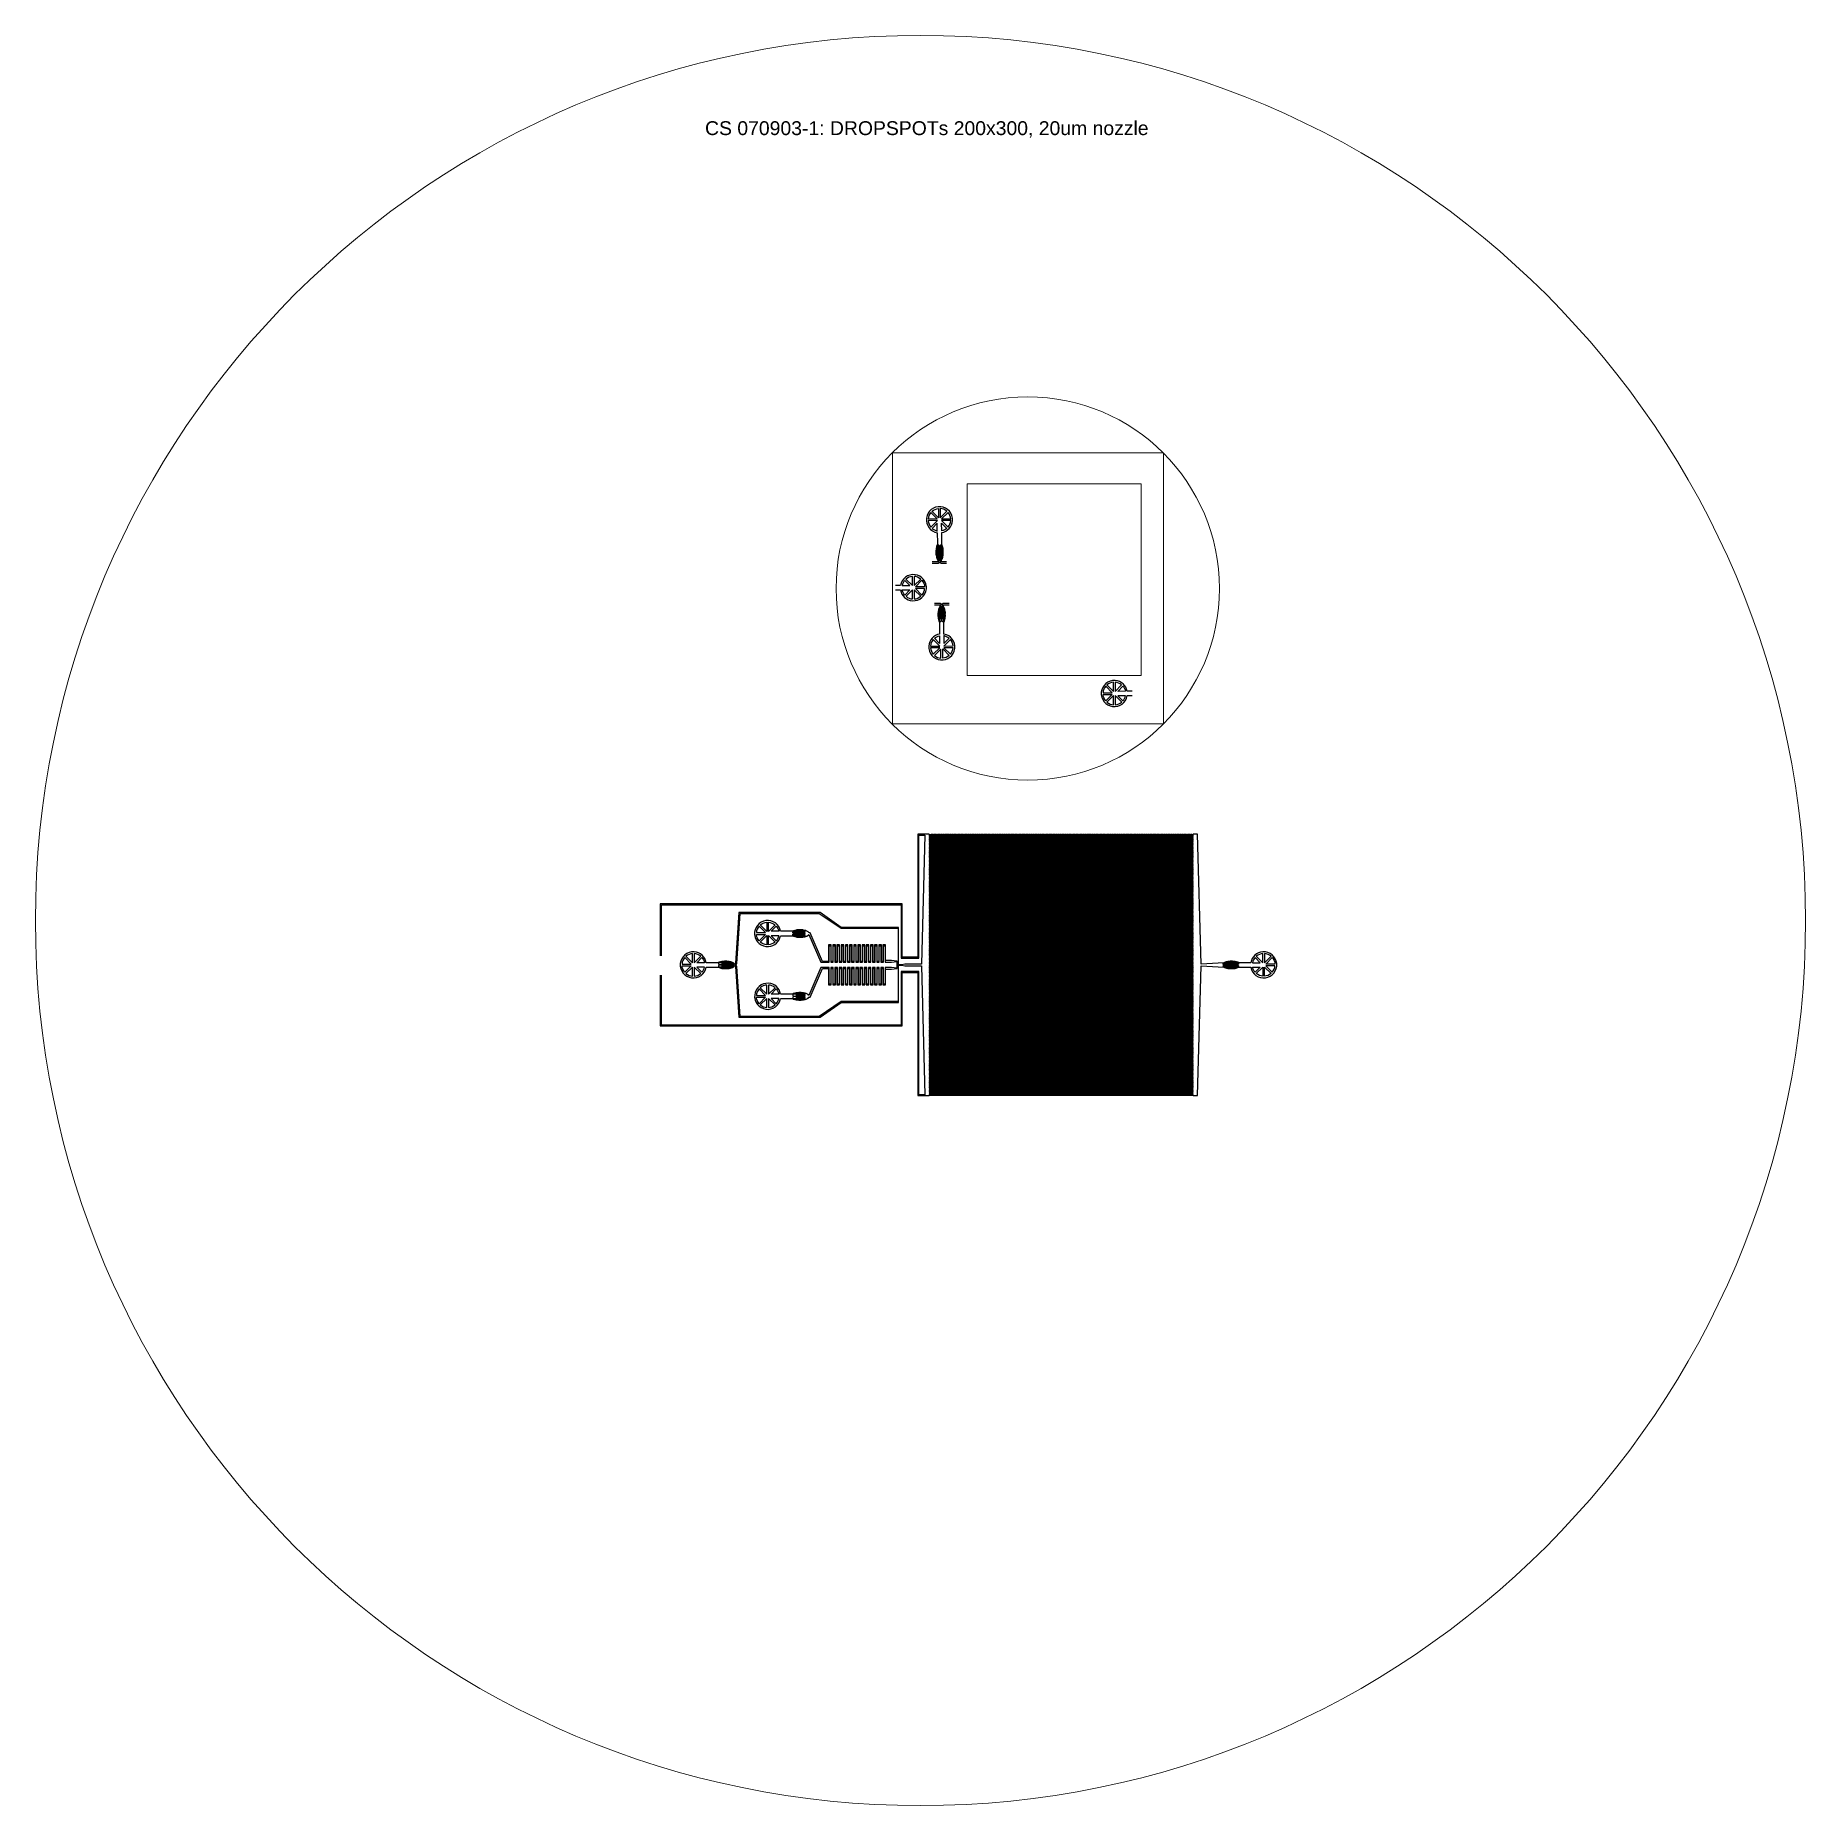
# Model space of a CAD drawing. Extents: x 4056 to 105656, y 4120 to 105720.
import ezdxf

# ---------------------------------------------------------------- set-up
doc = ezdxf.new("R2010")
doc.units = 13
doc.header["$MEASUREMENT"] = 0
doc.layers.add('Main Layer', color=7, linetype='Continuous', lineweight=0)
doc.styles.get("Standard").update_dxf_attribs({"font": 'Arial.ttf'})

msp = doc.modelspace()

# ---------------------------------------------------------------- texts
msp.add_text('CS 070903-1: DROPSPOTs 200x300, 20um nozzle', height=795.8).set_placement((42490, 99999))

# ---------------------------------------------------------------- blocks, each defined once
blk = doc.blocks.new('row')
blk.add_lwpolyline([(-20, -1000, -0.7745967), (-20, -1039), (-20, -1050, -0.7745967), (-20, -1089), (-20, -1100, -0.7745967), (-20, -1139), (-20, -1150, -0.7745967), (-20, -1189), (-20, -1200, -0.7745967), (-20, -1239), (-20, -1250, -0.7745967), (-20, -1289), (-20, -1300, -0.7745967), (-20, -1339), (-20, -1350, -0.7745967), (-20, -1389), (-20, -1400, -0.7745967), (-20, -1439), (-20, -1450, -0.7745967), (-20, -1489), (-20, -1500, -0.7745967), (-20, -1539), (-20, -1550, -0.7745967), (-20, -1589), (-20, -1600, -0.7745967), (-20, -1639), (-20, -1650, -0.7745967), (-20, -1689), (-20, -1700, -0.7745967), (-20, -1739), (-20, -1750, -0.7745967), (-20, -1789), (-20, -1800, -0.7745967), (-20, -1839), (-20, -1850, -0.7745967), (-20, -1889), (-20, -1900, -0.7745967), (-20, -1939), (-20, -1950, -0.7745967), (-20, -1989), (-20, -2000, -0.7745967), (-20, -2039), (-20, -2050, -0.7745967), (-20, -2089), (-20, -2100, -0.7745967), (-20, -2139), (-20, -2150, -0.7745967), (-20, -2189), (-20, -2200, -0.7745967), (-20, -2239), (-20, -2250, -0.7745967), (-20, -2289), (-20, -2300, -0.7745967), (-20, -2339), (-20, -2350, -0.7745967), (-20, -2389), (-20, -2400, -0.7745967), (-20, -2439), (-20, -2450, -0.7745967), (-20, -2489), (-20, -2500, -0.7745967), (-20, -2539), (-20, -2550, -0.7745967), (-20, -2589), (-20, -2600, -0.7745967), (-20, -2639), (-20, -2650, -0.7745967), (-20, -2689), (-20, -2700, -0.7745967), (-20, -2739), (-20, -2750, -0.7745967), (-20, -2789), (-20, -2800, -0.7745967), (-20, -2839), (-20, -2850, -0.7745967), (-20, -2889), (-20, -2900, -0.7745967), (-20, -2939), (-20, -2950, -0.7745967), (-20, -2989), (-20, -3000, -0.7745967), (-20, -3039), (-20, -3050, -0.7745967), (-20, -3089), (-20, -3100, -0.7745967), (-20, -3139), (-20, -3150, -0.7745967), (-20, -3189), (-20, -3200, -0.7745967), (-20, -3239), (-20, -3250, -0.7745967), (-20, -3289), (-20, -3300, -0.7745967), (-20, -3339), (-20, -3350, -0.7745967), (-20, -3389), (-20, -3400, -0.7745967), (-20, -3439), (-20, -3450, -0.7745967), (-20, -3489), (-20, -3500, -0.7745967), (-20, -3539), (-20, -3550, -0.7745967), (-20, -3589), (-20, -3600, -0.7745967), (-20, -3639), (-20, -3650, -0.7745967), (-20, -3689), (-20, -3700, -0.7745967), (-20, -3739), (-20, -3750, -0.7745967), (-20, -3789), (-20, -3800, -0.7745967), (-20, -3839), (-20, -3850, -0.7745967), (-20, -3889), (-20, -3900, -0.7745967), (-20, -3939), (-20, -3950, -0.7745967), (-20, -3989), (-20, -4000, -0.7745967), (-20, -4039), (-20, -4050, -0.7745967), (-20, -4089), (-20, -4100, -0.7745967), (-20, -4139), (-20, -4150, -0.7745967), (-20, -4189), (-20, -4200, -0.7745967), (-20, -4239), (-20, -4250, -0.7745967), (-20, -4289), (-20, -4300, -0.7745967), (-20, -4339), (-20, -4350, -0.7745967), (-20, -4389), (-20, -4400, -0.7745967), (-20, -4439), (-20, -4450, -0.7745967), (-20, -4489), (-20, -4500, -0.7745967), (-20, -4539), (-20, -4550, -0.7745967), (-20, -4589), (-20, -4600, -0.7745967), (-20, -4639), (-20, -4650, -0.7745967), (-20, -4689), (-20, -4700, -0.7745967), (-20, -4739), (-20, -4750, -0.7745967), (-20, -4789), (-20, -4800, -0.7745967), (-20, -4839), (-20, -4850, -0.7745967), (-20, -4889), (-20, -4900, -0.7745967), (-20, -4939), (-20, -4950, -0.7745967), (-20, -4989), (-20, -5000, -0.7745967), (-20, -5039), (-20, -5050, -0.7745967), (-20, -5089), (-20, -5100, -0.7745967), (-20, -5139), (-20, -5150, -0.7745967), (-20, -5189), (-20, -5200, -0.7745967), (-20, -5239), (-20, -5250, -0.7745967), (-20, -5289), (-20, -5300, -0.7745967), (-20, -5339), (-20, -5350, -0.7745967), (-20, -5389), (-20, -5400, -0.7745967), (-20, -5439), (-20, -5450, -0.7745967), (-20, -5489), (-20, -5500, -0.7745967), (-20, -5539), (-20, -5550, -0.7745967), (-20, -5589), (-20, -5600, -0.7745967), (-20, -5639), (-20, -5650, -0.7745967), (-20, -5689), (-20, -5700, -0.7745967), (-20, -5739), (-20, -5750, -0.7745967), (-20, -5789), (-20, -5800, -0.7745967), (-20, -5839), (-20, -5850, -0.7745967), (-20, -5889), (-20, -5900, -0.7745967), (-20, -5939), (-20, -5950, -0.7745967), (-20, -5989), (-20, -6000, -0.7745967), (-20, -6039), (-20, -6050, -0.7745967), (-20, -6089), (-20, -6100, -0.7745967), (-20, -6139), (-20, -6150, -0.7745967), (-20, -6189), (-20, -6200, -0.7745967), (-20, -6239), (-20, -6250, -0.7745967), (-20, -6289), (-20, -6300, -0.7745967), (-20, -6339), (-20, -6350, -0.7745967), (-20, -6389), (-20, -6400, -0.7745967), (-20, -6439), (-20, -6450, -0.7745967), (-20, -6489), (-20, -6500, -0.7745967), (-20, -6539), (-20, -6550, -0.7745967), (-20, -6589), (-20, -6600, -0.7745967), (-20, -6639), (-20, -6650, -0.7745967), (-20, -6689), (-20, -6700, -0.7745967), (-20, -6739), (-20, -6750, -0.7745967), (-20, -6789), (-20, -6800, -0.7745967), (-20, -6839), (-20, -6850, -0.7745967), (-20, -6889), (-20, -6900, -0.7745967), (-20, -6939), (-20, -6950, -0.7745967), (-20, -6989), (-20, -7000, -0.7745967), (-20, -7039), (-20, -7050, -0.7745967), (-20, -7089), (-20, -7100, -0.7745967), (-20, -7139), (-20, -7150, -0.7745967), (-20, -7189), (-20, -7200, -0.7745967), (-20, -7239), (-20, -7250, -0.7745967), (-20, -7289), (-20, -7300, -0.7745967), (-20, -7339), (-20, -7350, -0.7745967), (-20, -7389), (-20, -7400, -0.7745967), (-20, -7439), (-20, -7450, -0.7745967), (-20, -7489), (-20, -7500, -0.7745967), (-20, -7539), (-20, -7550, -0.7745967), (-20, -7589), (-20, -7600, -0.7745967), (-20, -7639), (-20, -7650, -0.7745967), (-20, -7689), (-20, -7700, -0.7745967), (-20, -7739), (-20, -7750, -0.7745967), (-20, -7789), (-20, -7800, -0.7745967), (-20, -7839), (-20, -7850, -0.7745967), (-20, -7889), (-20, -7900, -0.7745967), (-20, -7939), (-20, -7950, -0.7745967), (-20, -7989), (-20, -8000, -0.7745967), (-20, -8039), (-20, -8050, -0.7745967), (-20, -8089), (-20, -8100, -0.7745967), (-20, -8139), (-20, -8150, -0.7745967), (-20, -8189), (-20, -8200, -0.7745967), (-20, -8239), (-20, -8250, -0.7745967), (-20, -8289), (-20, -8300, -0.7745967), (-20, -8339), (-20, -8350, -0.7745967), (-20, -8389), (-20, -8400, -0.7745967), (-20, -8439), (-20, -8450, -0.7745967), (-20, -8489), (-20, -8500, -0.7745967), (-20, -8539), (-20, -8550, -0.7745967), (-20, -8589), (-20, -8600, -0.7745967), (-20, -8639), (-20, -8650, -0.7745967), (-20, -8689), (-20, -8700, -0.7745967), (-20, -8739), (-20, -8750, -0.7745967), (-20, -8789), (-20, -8800, -0.7745967), (-20, -8839), (-20, -8850, -0.7745967), (-20, -8889), (-20, -8900, -0.7745967), (-20, -8939), (-20, -8950, -0.7745967), (-20, -8989), (-20, -9000, -0.7745967), (-20, -9039), (-20, -9050, -0.7745967), (-20, -9089), (-20, -9100, -0.7745967), (-20, -9139), (-20, -9150, -0.7745967), (-20, -9189), (-20, -9200, -0.7745967), (-20, -9239), (-20, -9250, -0.7745967), (-20, -9289), (-20, -9300, -0.7745967), (-20, -9339), (-20, -9350, -0.7745967), (-20, -9389), (-20, -9400, -0.7745967), (-20, -9439), (-20, -9450, -0.7745967), (-20, -9489), (-20, -9500, -0.7745967), (-20, -9539), (-20, -9550, -0.7745967), (-20, -9589), (-20, -9600, -0.7745967), (-20, -9639), (-20, -9650, -0.7745967), (-20, -9689), (-20, -9700, -0.7745967), (-20, -9739), (-20, -9750, -0.7745967), (-20, -9789), (-20, -9800, -0.7745967), (-20, -9839), (-20, -9850, -0.7745967), (-20, -9889), (-20, -9900, -0.7745967), (-20, -9939), (-20, -9950, -0.7745967), (-20, -9989), (-20, -10000, -0.7745967), (-20, -10039), (-20, -10050, -0.7745967), (-20, -10089), (-20, -10100, -0.7745967), (-20, -10139), (-20, -10150, -0.7745967), (-20, -10189), (-20, -10200, -0.7745967), (-20, -10239), (-20, -10250, -0.7745967), (-20, -10289), (-20, -10300, -0.7745967), (-20, -10339), (-20, -10350, -0.7745967), (-20, -10389), (-20, -10400, -0.7745967), (-20, -10439), (-20, -10450, -0.7745967), (-20, -10489), (-20, -10500, -0.7745967), (-20, -10539), (-20, -10550, -0.7745967), (-20, -10589), (-20, -10600, -0.7745967), (-20, -10639), (-20, -10650, -0.7745967), (-20, -10689), (-20, -10700, -0.7745967), (-20, -10739), (-20, -10750, -0.7745967), (-20, -10789), (-20, -10800, -0.7745967), (-20, -10839), (-20, -10850, -0.7745967), (-20, -10889), (-20, -10900, -0.7745967), (-20, -10939), (-20, -10950, -0.7745967), (-20, -10989), (-20, -11000, -0.7745967), (-20, -11039), (-20, -11050, -0.7745967), (-20, -11089), (-20, -11100, -0.7745967), (-20, -11139), (-20, -11150, -0.7745967), (-20, -11189), (-20, -11200, -0.7745967), (-20, -11239), (-20, -11250, -0.7745967), (-20, -11289), (-20, -11300, -0.7745967), (-20, -11339), (-20, -11350, -0.7745967), (-20, -11389), (-20, -11400, -0.7745967), (-20, -11439), (-20, -11450, -0.7745967), (-20, -11489), (-20, -11500, -0.7745967), (-20, -11539), (-20, -11550, -0.7745967), (-20, -11589), (-20, -11600, -0.7745967), (-20, -11639), (-20, -11650, -0.7745967), (-20, -11689), (-20, -11700, -0.7745967), (-20, -11739), (-20, -11750, -0.7745967), (-20, -11789), (-20, -11800, -0.7745967), (-20, -11839), (-20, -11850, -0.7745967), (-20, -11889), (-20, -11900, -0.7745967), (-20, -11939), (-20, -11950, -0.7745967), (-20, -11989), (-20, -12000, -0.7745967), (-20, -12039), (-20, -12050, -0.7745967), (-20, -12089), (-20, -12100, -0.7745967), (-20, -12139), (-20, -12150, -0.7745967), (-20, -12189), (-20, -12200, -0.7745967), (-20, -12239), (-20, -12250, -0.7745967), (-20, -12289), (-20, -12300, -0.7745967), (-20, -12339), (-20, -12350, -0.7745967), (-20, -12389), (-20, -12400, -0.7745967), (-20, -12439), (-20, -12450, -0.7745967), (-20, -12489), (-20, -12500, -0.7745967), (-20, -12539), (-20, -12550, -0.7745967), (-20, -12589), (-20, -12600, -0.7745967), (-20, -12639), (-20, -12650, -0.7745967), (-20, -12689), (-20, -12700, -0.7745967), (-20, -12739), (-20, -12750, -0.7745967), (-20, -12789), (-20, -12800, -0.7745967), (-20, -12839), (-20, -12850, -0.7745967), (-20, -12889), (-20, -12900, -0.7745967), (-20, -12939), (-20, -12950, -0.7745967), (-20, -12989), (-20, -13000, -0.7745967), (-20, -13039), (-20, -13050, -0.7745967), (-20, -13089), (-20, -13100, -0.7745967), (-20, -13139), (-20, -13150, -0.7745967), (-20, -13189), (-20, -13200, -0.7745967), (-20, -13239), (-20, -13250, -0.7745967), (-20, -13289), (-20, -13300, -0.7745967), (-20, -13339), (-20, -13350, -0.7745967), (-20, -13389), (-20, -13400, -0.7745967), (-20, -13439), (-20, -13450, -0.7745967), (-20, -13489), (-20, -13500, -0.7745967), (-20, -13539), (-20, -13550, -0.7745967), (-20, -13589), (-20, -13600, -0.7745967), (-20, -13639), (-20, -13650, -0.7745967), (-20, -13689), (-20, -13700, -0.7745967), (-20, -13739), (-20, -13750, -0.7745967), (-20, -13789), (-20, -13800, -0.7745967), (-20, -13839), (-20, -13850, -0.7745967), (-20, -13889), (-20, -13900, -0.7745967), (-20, -13939), (-20, -13950, -0.7745967), (-20, -13989), (-20, -14000, -0.7745967), (-20, -14039), (-20, -14050, -0.7745967), (-20, -14089), (-20, -14100, -0.7745967), (-20, -14139), (-20, -14150, -0.7745967), (-20, -14189), (-20, -14200, -0.7745967), (-20, -14239), (-20, -14250, -0.7745967), (-20, -14289), (-20, -14300, -0.7745967), (-20, -14339), (-20, -14350, -0.7745967), (-20, -14389), (-20, -14400, -0.7745967), (-20, -14439), (-20, -14450, -0.7745967), (-20, -14489), (-20, -14500, -0.7745967), (-20, -14539), (-20, -14550, -0.7745967), (-20, -14589), (-20, -14600, -0.7745967), (-20, -14639), (-20, -14650, -0.7745967), (-20, -14689), (-20, -14700, -0.7745967), (-20, -14739), (-20, -14750, -0.7745967), (-20, -14789), (-20, -14800, -0.7745967), (-20, -14839), (-20, -14850, -0.7745967), (-20, -14889), (-20, -14900, -0.7745967), (-20, -14939), (-20, -14950, -0.7745967), (-20, -14989), (-20, -15000, -0.7745967), (-20, -15039), (-20, -15050, -0.7745967), (-20, -15089), (-20, -15100), (0, -15150), (25, -15150), (45, -15100), (45, -15089, -0.7745967), (45, -15050), (45, -15039, -0.7745967), (45, -15000), (45, -14989, -0.7745967), (45, -14950), (45, -14939, -0.7745967), (45, -14900), (45, -14889, -0.7745967), (45, -14850), (45, -14839, -0.7745967), (45, -14800), (45, -14789, -0.7745967), (45, -14750), (45, -14739, -0.7745967), (45, -14700), (45, -14689, -0.7745967), (45, -14650), (45, -14639, -0.7745967), (45, -14600), (45, -14589, -0.7745967), (45, -14550), (45, -14539, -0.7745967), (45, -14500), (45, -14489, -0.7745967), (45, -14450), (45, -14439, -0.7745967), (45, -14400), (45, -14389, -0.7745967), (45, -14350), (45, -14339, -0.7745967), (45, -14300), (45, -14289, -0.7745967), (45, -14250), (45, -14239, -0.7745967), (45, -14200), (45, -14189, -0.7745967), (45, -14150), (45, -14139, -0.7745967), (45, -14100), (45, -14089, -0.7745967), (45, -14050), (45, -14039, -0.7745967), (45, -14000), (45, -13989, -0.7745967), (45, -13950), (45, -13939, -0.7745967), (45, -13900), (45, -13889, -0.7745967), (45, -13850), (45, -13839, -0.7745967), (45, -13800), (45, -13789, -0.7745967), (45, -13750), (45, -13739, -0.7745967), (45, -13700), (45, -13689, -0.7745967), (45, -13650), (45, -13639, -0.7745967), (45, -13600), (45, -13589, -0.7745967), (45, -13550), (45, -13539, -0.7745967), (45, -13500), (45, -13489, -0.7745967), (45, -13450), (45, -13439, -0.7745967), (45, -13400), (45, -13389, -0.7745967), (45, -13350), (45, -13339, -0.7745967), (45, -13300), (45, -13289, -0.7745967), (45, -13250), (45, -13239, -0.7745967), (45, -13200), (45, -13189, -0.7745967), (45, -13150), (45, -13139, -0.7745967), (45, -13100), (45, -13089, -0.7745967), (45, -13050), (45, -13039, -0.7745967), (45, -13000), (45, -12989, -0.7745967), (45, -12950), (45, -12939, -0.7745967), (45, -12900), (45, -12889, -0.7745967), (45, -12850), (45, -12839, -0.7745967), (45, -12800), (45, -12789, -0.7745967), (45, -12750), (45, -12739, -0.7745967), (45, -12700), (45, -12689, -0.7745967), (45, -12650), (45, -12639, -0.7745967), (45, -12600), (45, -12589, -0.7745967), (45, -12550), (45, -12539, -0.7745967), (45, -12500), (45, -12489, -0.7745967), (45, -12450), (45, -12439, -0.7745967), (45, -12400), (45, -12389, -0.7745967), (45, -12350), (45, -12339, -0.7745967), (45, -12300), (45, -12289, -0.7745967), (45, -12250), (45, -12239, -0.7745967), (45, -12200), (45, -12189, -0.7745967), (45, -12150), (45, -12139, -0.7745967), (45, -12100), (45, -12089, -0.7745967), (45, -12050), (45, -12039, -0.7745967), (45, -12000), (45, -11989, -0.7745967), (45, -11950), (45, -11939, -0.7745967), (45, -11900), (45, -11889, -0.7745967), (45, -11850), (45, -11839, -0.7745967), (45, -11800), (45, -11789, -0.7745967), (45, -11750), (45, -11739, -0.7745967), (45, -11700), (45, -11689, -0.7745967), (45, -11650), (45, -11639, -0.7745967), (45, -11600), (45, -11589, -0.7745967), (45, -11550), (45, -11539, -0.7745967), (45, -11500), (45, -11489, -0.7745967), (45, -11450), (45, -11439, -0.7745967), (45, -11400), (45, -11389, -0.7745967), (45, -11350), (45, -11339, -0.7745967), (45, -11300), (45, -11289, -0.7745967), (45, -11250), (45, -11239, -0.7745967), (45, -11200), (45, -11189, -0.7745967), (45, -11150), (45, -11139, -0.7745967), (45, -11100), (45, -11089, -0.7745967), (45, -11050), (45, -11039, -0.7745967), (45, -11000), (45, -10989, -0.7745967), (45, -10950), (45, -10939, -0.7745967), (45, -10900), (45, -10889, -0.7745967), (45, -10850), (45, -10839, -0.7745967), (45, -10800), (45, -10789, -0.7745967), (45, -10750), (45, -10739, -0.7745967), (45, -10700), (45, -10689, -0.7745967), (45, -10650), (45, -10639, -0.7745967), (45, -10600), (45, -10589, -0.7745967), (45, -10550), (45, -10539, -0.7745967), (45, -10500), (45, -10489, -0.7745967), (45, -10450), (45, -10439, -0.7745967), (45, -10400), (45, -10389, -0.7745967), (45, -10350), (45, -10339, -0.7745967), (45, -10300), (45, -10289, -0.7745967), (45, -10250), (45, -10239, -0.7745967), (45, -10200), (45, -10189, -0.7745967), (45, -10150), (45, -10139, -0.7745967), (45, -10100), (45, -10089, -0.7745967), (45, -10050), (45, -10039, -0.7745967), (45, -10000), (45, -9989, -0.7745967), (45, -9950), (45, -9939, -0.7745967), (45, -9900), (45, -9889, -0.7745967), (45, -9850), (45, -9839, -0.7745967), (45, -9800), (45, -9789, -0.7745967), (45, -9750), (45, -9739, -0.7745967), (45, -9700), (45, -9689, -0.7745967), (45, -9650), (45, -9639, -0.7745967), (45, -9600), (45, -9589, -0.7745967), (45, -9550), (45, -9539, -0.7745967), (45, -9500), (45, -9489, -0.7745967), (45, -9450), (45, -9439, -0.7745967), (45, -9400), (45, -9389, -0.7745967), (45, -9350), (45, -9339, -0.7745967), (45, -9300), (45, -9289, -0.7745967), (45, -9250), (45, -9239, -0.7745967), (45, -9200), (45, -9189, -0.7745967), (45, -9150), (45, -9139, -0.7745967), (45, -9100), (45, -9089, -0.7745967), (45, -9050), (45, -9039, -0.7745967), (45, -9000), (45, -8989, -0.7745967), (45, -8950), (45, -8939, -0.7745967), (45, -8900), (45, -8889, -0.7745967), (45, -8850), (45, -8839, -0.7745967), (45, -8800), (45, -8789, -0.7745967), (45, -8750), (45, -8739, -0.7745967), (45, -8700), (45, -8689, -0.7745967), (45, -8650), (45, -8639, -0.7745967), (45, -8600), (45, -8589, -0.7745967), (45, -8550), (45, -8539, -0.7745967), (45, -8500), (45, -8489, -0.7745967), (45, -8450), (45, -8439, -0.7745967), (45, -8400), (45, -8389, -0.7745967), (45, -8350), (45, -8339, -0.7745967), (45, -8300), (45, -8289, -0.7745967), (45, -8250), (45, -8239, -0.7745967), (45, -8200), (45, -8189, -0.7745967), (45, -8150), (45, -8139, -0.7745967), (45, -8100), (45, -8089, -0.7745967), (45, -8050), (45, -8039, -0.7745967), (45, -8000), (45, -7989, -0.7745967), (45, -7950), (45, -7939, -0.7745967), (45, -7900), (45, -7889, -0.7745967), (45, -7850), (45, -7839, -0.7745967), (45, -7800), (45, -7789, -0.7745967), (45, -7750), (45, -7739, -0.7745967), (45, -7700), (45, -7689, -0.7745967), (45, -7650), (45, -7639, -0.7745967), (45, -7600), (45, -7589, -0.7745967), (45, -7550), (45, -7539, -0.7745967), (45, -7500), (45, -7489, -0.7745967), (45, -7450), (45, -7439, -0.7745967), (45, -7400), (45, -7389, -0.7745967), (45, -7350), (45, -7339, -0.7745967), (45, -7300), (45, -7289, -0.7745967), (45, -7250), (45, -7239, -0.7745967), (45, -7200), (45, -7189, -0.7745967), (45, -7150), (45, -7139, -0.7745967), (45, -7100), (45, -7089, -0.7745967), (45, -7050), (45, -7039, -0.7745967), (45, -7000), (45, -6989, -0.7745967), (45, -6950), (45, -6939, -0.7745967), (45, -6900), (45, -6889, -0.7745967), (45, -6850), (45, -6839, -0.7745967), (45, -6800), (45, -6789, -0.7745967), (45, -6750), (45, -6739, -0.7745967), (45, -6700), (45, -6689, -0.7745967), (45, -6650), (45, -6639, -0.7745967), (45, -6600), (45, -6589, -0.7745967), (45, -6550), (45, -6539, -0.7745967), (45, -6500), (45, -6489, -0.7745967), (45, -6450), (45, -6439, -0.7745967), (45, -6400), (45, -6389, -0.7745967), (45, -6350), (45, -6339, -0.7745967), (45, -6300), (45, -6289, -0.7745967), (45, -6250), (45, -6239, -0.7745967), (45, -6200), (45, -6189, -0.7745967), (45, -6150), (45, -6139, -0.7745967), (45, -6100), (45, -6089, -0.7745967), (45, -6050), (45, -6039, -0.7745967), (45, -6000), (45, -5989, -0.7745967), (45, -5950), (45, -5939, -0.7745967), (45, -5900), (45, -5889, -0.7745967), (45, -5850), (45, -5839, -0.7745967), (45, -5800), (45, -5789, -0.7745967), (45, -5750), (45, -5739, -0.7745967), (45, -5700), (45, -5689, -0.7745967), (45, -5650), (45, -5639, -0.7745967), (45, -5600), (45, -5589, -0.7745967), (45, -5550), (45, -5539, -0.7745967), (45, -5500), (45, -5489, -0.7745967), (45, -5450), (45, -5439, -0.7745967), (45, -5400), (45, -5389, -0.7745967), (45, -5350), (45, -5339, -0.7745967), (45, -5300), (45, -5289, -0.7745967), (45, -5250), (45, -5239, -0.7745967), (45, -5200), (45, -5189, -0.7745967), (45, -5150), (45, -5139, -0.7745967), (45, -5100), (45, -5089, -0.7745967), (45, -5050), (45, -5039, -0.7745967), (45, -5000), (45, -4989, -0.7745967), (45, -4950), (45, -4939, -0.7745967), (45, -4900), (45, -4889, -0.7745967), (45, -4850), (45, -4839, -0.7745967), (45, -4800), (45, -4789, -0.7745967), (45, -4750), (45, -4739, -0.7745967), (45, -4700), (45, -4689, -0.7745967), (45, -4650), (45, -4639, -0.7745967), (45, -4600), (45, -4589, -0.7745967), (45, -4550), (45, -4539, -0.7745967), (45, -4500), (45, -4489, -0.7745967), (45, -4450), (45, -4439, -0.7745967), (45, -4400), (45, -4389, -0.7745967), (45, -4350), (45, -4339, -0.7745967), (45, -4300), (45, -4289, -0.7745967), (45, -4250), (45, -4239, -0.7745967), (45, -4200), (45, -4189, -0.7745967), (45, -4150), (45, -4139, -0.7745967), (45, -4100), (45, -4089, -0.7745967), (45, -4050), (45, -4039, -0.7745967), (45, -4000), (45, -3989, -0.7745967), (45, -3950), (45, -3939, -0.7745967), (45, -3900), (45, -3889, -0.7745967), (45, -3850), (45, -3839, -0.7745967), (45, -3800), (45, -3789, -0.7745967), (45, -3750), (45, -3739, -0.7745967), (45, -3700), (45, -3689, -0.7745967), (45, -3650), (45, -3639, -0.7745967), (45, -3600), (45, -3589, -0.7745967), (45, -3550), (45, -3539, -0.7745967), (45, -3500), (45, -3489, -0.7745967), (45, -3450), (45, -3439, -0.7745967), (45, -3400), (45, -3389, -0.7745967), (45, -3350), (45, -3339, -0.7745967), (45, -3300), (45, -3289, -0.7745967), (45, -3250), (45, -3239, -0.7745967), (45, -3200), (45, -3189, -0.7745967), (45, -3150), (45, -3139, -0.7745967), (45, -3100), (45, -3089, -0.7745967), (45, -3050), (45, -3039, -0.7745967), (45, -3000), (45, -2989, -0.7745967), (45, -2950), (45, -2939, -0.7745967), (45, -2900), (45, -2889, -0.7745967), (45, -2850), (45, -2839, -0.7745967), (45, -2800), (45, -2789, -0.7745967), (45, -2750), (45, -2739, -0.7745967), (45, -2700), (45, -2689, -0.7745967), (45, -2650), (45, -2639, -0.7745967), (45, -2600), (45, -2589, -0.7745967), (45, -2550), (45, -2539, -0.7745967), (45, -2500), (45, -2489, -0.7745967), (45, -2450), (45, -2439, -0.7745967), (45, -2400), (45, -2389, -0.7745967), (45, -2350), (45, -2339, -0.7745967), (45, -2300), (45, -2289, -0.7745967), (45, -2250), (45, -2239, -0.7745967), (45, -2200), (45, -2189, -0.7745967), (45, -2150), (45, -2139, -0.7745967), (45, -2100), (45, -2089, -0.7745967), (45, -2050), (45, -2039, -0.7745967), (45, -2000), (45, -1989, -0.7745967), (45, -1950), (45, -1939, -0.7745967), (45, -1900), (45, -1889, -0.7745967), (45, -1850), (45, -1839, -0.7745967), (45, -1800), (45, -1789, -0.7745967), (45, -1750), (45, -1739, -0.7745967), (45, -1700), (45, -1689, -0.7745967), (45, -1650), (45, -1639, -0.7745967), (45, -1600), (45, -1589, -0.7745967), (45, -1550), (45, -1539, -0.7745967), (45, -1500), (45, -1489, -0.7745967), (45, -1450), (45, -1439, -0.7745967), (45, -1400), (45, -1389, -0.7745967), (45, -1350), (45, -1339, -0.7745967), (45, -1300), (45, -1289, -0.7745967), (45, -1250), (45, -1239, -0.7745967), (45, -1200), (45, -1189, -0.7745967), (45, -1150), (45, -1139, -0.7745967), (45, -1100), (45, -1089, -0.7745967), (45, -1050), (45, -1039, -0.7745967), (45, -1000), (45, -989, -0.7745967), (45, -950), (45, -939, -0.7745967), (45, -900), (45, -889, -0.7745967), (45, -850), (45, -839, -0.7745967), (45, -800), (45, -789, -0.7745967), (45, -750), (45, -739, -0.7745967), (45, -700), (45, -689, -0.7745967), (45, -650), (45, -639, -0.7745967), (45, -600), (45, -589, -0.7745967), (45, -550), (45, -539, -0.7745967), (45, -500), (45, -489, -0.7745967), (45, -450), (45, -439, -0.7745967), (45, -400), (45, -389, -0.7745967), (45, -350), (45, -339, -0.7745967), (45, -300), (45, -289, -0.7745967), (45, -250), (45, -239, -0.7745967), (45, -200), (45, -189, -0.7745967), (45, -150), (45, -139, -0.7745967), (45, -100), (45, -50), (45, -50), (25, 0), (0, 0), (-20, -50), (-20, -100, -0.7745967), (-20, -139), (-20, -150, -0.7745967), (-20, -189), (-20, -200, -0.7745967), (-20, -239), (-20, -250, -0.7745967), (-20, -289), (-20, -300, -0.7745967), (-20, -339), (-20, -350, -0.7745967), (-20, -389), (-20, -400, -0.7745967), (-20, -439), (-20, -450, -0.7745967), (-20, -489), (-20, -500, -0.7745967), (-20, -539), (-20, -550, -0.7745967), (-20, -589), (-20, -600, -0.7745967), (-20, -639), (-20, -650, -0.7745967), (-20, -689), (-20, -700, -0.7745967), (-20, -739), (-20, -750, -0.7745967), (-20, -789), (-20, -800, -0.7745967), (-20, -839), (-20, -850, -0.7745967), (-20, -889), (-20, -900, -0.7745967), (-20, -939), (-20, -950, -0.7745967), (-20, -989)], format="xyb", close=True)

# ---------------------------------------------------------------- linework, layer by layer
at = {"lineweight": 0}
for points in [[(53241, 81757), (68798, 81757), (68798, 66201), (53241, 66201)], [(57527, 79991), (67527, 79991), (67527, 68991), (57527, 68991)]]:
    msp.add_lwpolyline(points, close=True, dxfattribs=at)
for points in [[(56355, 75508), (56055, 75506, -0.3879559), (56005, 75558), (56055, 75594), (56098, 75674), (56112, 75706), (56117, 75723), (56130, 75767), (56136, 75789), (56151, 75869), (56157, 75905), (56165, 76005), (56164, 76137), (56154, 76237), (56149, 76277), (56106, 76437), (56075, 76496), (56072, 77181, 0.3471774), (56692, 77873, 2.2520766), (55822, 77179), (55825, 76588), (55825, 76495), (55794, 76436), (55753, 76275), (55749, 76235), (55740, 76135), (55740, 76003), (55749, 75903), (55755, 75867), (55771, 75787), (55777, 75765), (55791, 75721), (55796, 75705), (55811, 75673), (55854, 75592), (55905, 75557, -0.3605), (55860, 75505), (55525, 75504)], [(55523, 75429), (55865, 75431, 0.3709892), (55955, 75532, 0.3709892), (56045, 75431), (56357, 75433)], [(53430, 73893), (53706, 73894, 0.3471774), (54399, 73274, 2.2520766), (53705, 74144), (53425, 74143)], [(55666, 73036), (55966, 73038, -0.3879559), (56017, 72986), (55966, 72949), (55924, 72870), (55910, 72837), (55905, 72821), (55891, 72777), (55885, 72755), (55870, 72675), (55864, 72638), (55856, 72538), (55857, 72406), (55867, 72306), (55872, 72266), (55915, 72106), (55946, 72048), (55950, 71363, 0.3471774), (55330, 70671, 2.2520766), (56200, 71364), (56197, 71956), (56196, 72049), (56227, 72108), (56268, 72268), (56273, 72308), (56282, 72409), (56281, 72541), (56272, 72640), (56266, 72676), (56250, 72756), (56244, 72779), (56230, 72823), (56225, 72839), (56211, 72871), (56167, 72951), (56117, 72986, -0.3605), (56162, 73038), (56496, 73040)], [(56498, 73115), (56156, 73113, 0.3709892), (56067, 73011, 0.3709892), (55976, 73112), (55664, 73111)], [(66996, 68076), (66719, 68075, 0.3471774), (66027, 68695, 2.2520766), (66721, 67825), (67001, 67826)], [(39919, 51777), (39919, 48871), (53753, 48871), (53803, 48871), (53803, 50871), (53803, 51935), (54088, 51935), (54604, 51935), (54704, 51935), (54704, 51835), (54704, 51292), (54704, 44871), (54754, 44871), (55158, 44871), (55358, 44871), (55358, 44884), (55408, 44904), (55458, 44904, 0.7745967), (55496, 44904), (55508, 44904, 0.7745967), (55546, 44904), (55558, 44904, 0.7745967), (55596, 44904), (55608, 44904, 0.7745967), (55646, 44904), (55658, 44904, 0.7745967), (55696, 44904), (55708, 44904, 0.7745967), (55746, 44904), (55758, 44904, 0.7745967), (55796, 44904), (55808, 44904, 0.7745967), (55846, 44904), (55858, 44904, 0.7745967), (55896, 44904), (55908, 44904, 0.7745967), (55946, 44904), (55958, 44904, 0.7745967), (55996, 44904), (56008, 44904, 0.7745967), (56046, 44904), (56058, 44904, 0.7745967), (56096, 44904), (56108, 44904, 0.7745967), (56146, 44904), (56158, 44904, 0.7745967), (56196, 44904), (56208, 44904, 0.7745967), (56246, 44904), (56258, 44904, 0.7745967), (56296, 44904), (56308, 44904, 0.7745967), (56346, 44904), (56358, 44904, 0.7745967), (56396, 44904), (56408, 44904, 0.7745967), (56446, 44904), (56458, 44904, 0.7745967), (56496, 44904), (56508, 44904, 0.7745967), (56546, 44904), (56558, 44904, 0.7745967), (56596, 44904), (56608, 44904, 0.7745967), (56646, 44904), (56658, 44904, 0.7745967), (56696, 44904), (56708, 44904, 0.7745967), (56746, 44904), (56758, 44904, 0.7745967), (56796, 44904), (56808, 44904, 0.7745967), (56846, 44904), (56858, 44904, 0.7745967), (56896, 44904), (56908, 44904, 0.7745967), (56946, 44904), (56958, 44904, 0.7745967), (56996, 44904), (57008, 44904, 0.7745967), (57046, 44904), (57058, 44904, 0.7745967), (57096, 44904), (57108, 44904, 0.7745967), (57146, 44904), (57158, 44904, 0.7745967), (57196, 44904), (57208, 44904, 0.7745967), (57246, 44904), (57258, 44904, 0.7745967), (57296, 44904), (57308, 44904, 0.7745967), (57346, 44904), (57358, 44904, 0.7745967), (57396, 44904), (57408, 44904, 0.7745967), (57446, 44904), (57458, 44904, 0.7745967), (57496, 44904), (57508, 44904, 0.7745967), (57546, 44904), (57558, 44904, 0.7745967), (57596, 44904), (57608, 44904, 0.7745967), (57646, 44904), (57658, 44904, 0.7745967), (57696, 44904), (57708, 44904, 0.7745967), (57746, 44904), (57758, 44904, 0.7745967), (57796, 44904), (57808, 44904, 0.7745967), (57846, 44904), (57858, 44904, 0.7745967), (57896, 44904), (57908, 44904, 0.7745967), (57946, 44904), (57958, 44904, 0.7745967), (57996, 44904), (58008, 44904, 0.7745967), (58046, 44904), (58058, 44904, 0.7745967), (58096, 44904), (58108, 44904, 0.7745967), (58146, 44904), (58158, 44904, 0.7745967), (58196, 44904), (58208, 44904, 0.7745967), (58246, 44904), (58258, 44904, 0.7745967), (58296, 44904), (58308, 44904, 0.7745967), (58346, 44904), (58358, 44904, 0.7745967), (58396, 44904), (58408, 44904, 0.7745967), (58446, 44904), (58458, 44904, 0.7745967), (58496, 44904), (58508, 44904, 0.7745967), (58546, 44904), (58558, 44904, 0.7745967), (58596, 44904), (58608, 44904, 0.7745967), (58646, 44904), (58658, 44904, 0.7745967), (58696, 44904), (58708, 44904, 0.7745967), (58746, 44904), (58758, 44904, 0.7745967), (58796, 44904), (58808, 44904, 0.7745967), (58846, 44904), (58858, 44904, 0.7745967), (58896, 44904), (58908, 44904, 0.7745967), (58946, 44904), (58958, 44904, 0.7745967), (58996, 44904), (59008, 44904, 0.7745967), (59046, 44904), (59058, 44904, 0.7745967), (59096, 44904), (59108, 44904, 0.7745967), (59146, 44904), (59158, 44904, 0.7745967), (59196, 44904), (59208, 44904, 0.7745967), (59246, 44904), (59258, 44904, 0.7745967), (59296, 44904), (59308, 44904, 0.7745967), (59346, 44904), (59358, 44904, 0.7745967), (59396, 44904), (59408, 44904, 0.7745967), (59446, 44904), (59458, 44904, 0.7745967), (59496, 44904), (59508, 44904, 0.7745967), (59546, 44904), (59558, 44904, 0.7745967), (59596, 44904), (59608, 44904, 0.7745967), (59646, 44904), (59658, 44904, 0.7745967), (59696, 44904), (59708, 44904, 0.7745967), (59746, 44904), (59758, 44904, 0.7745967), (59796, 44904), (59808, 44904, 0.7745967), (59846, 44904), (59858, 44904, 0.7745967), (59896, 44904), (59908, 44904, 0.7745967), (59946, 44904), (59958, 44904, 0.7745967), (59996, 44904), (60008, 44904, 0.7745967), (60046, 44904), (60058, 44904, 0.7745967), (60096, 44904), (60108, 44904, 0.7745967), (60146, 44904), (60158, 44904, 0.7745967), (60196, 44904), (60208, 44904, 0.7745967), (60246, 44904), (60258, 44904, 0.7745967), (60296, 44904), (60308, 44904, 0.7745967), (60346, 44904), (60358, 44904, 0.7745967), (60396, 44904), (60408, 44904, 0.7745967), (60446, 44904), (60458, 44904, 0.7745967), (60496, 44904), (60508, 44904, 0.7745967), (60546, 44904), (60558, 44904, 0.7745967), (60596, 44904), (60608, 44904, 0.7745967), (60646, 44904), (60658, 44904, 0.7745967), (60696, 44904), (60708, 44904, 0.7745967), (60746, 44904), (60758, 44904, 0.7745967), (60796, 44904), (60808, 44904, 0.7745967), (60846, 44904), (60858, 44904, 0.7745967), (60896, 44904), (60908, 44904, 0.7745967), (60946, 44904), (60958, 44904, 0.7745967), (60996, 44904), (61008, 44904, 0.7745967), (61046, 44904), (61058, 44904, 0.7745967), (61096, 44904), (61108, 44904, 0.7745967), (61146, 44904), (61158, 44904, 0.7745967), (61196, 44904), (61208, 44904, 0.7745967), (61246, 44904), (61258, 44904, 0.7745967), (61296, 44904), (61308, 44904, 0.7745967), (61346, 44904), (61358, 44904, 0.7745967), (61396, 44904), (61408, 44904, 0.7745967), (61446, 44904), (61458, 44904, 0.7745967), (61496, 44904), (61508, 44904, 0.7745967), (61546, 44904), (61558, 44904, 0.7745967), (61596, 44904), (61608, 44904, 0.7745967), (61646, 44904), (61658, 44904, 0.7745967), (61696, 44904), (61708, 44904, 0.7745967), (61746, 44904), (61758, 44904, 0.7745967), (61796, 44904), (61808, 44904, 0.7745967), (61846, 44904), (61858, 44904, 0.7745967), (61896, 44904), (61908, 44904, 0.7745967), (61946, 44904), (61958, 44904, 0.7745967), (61996, 44904), (62008, 44904, 0.7745967), (62046, 44904), (62058, 44904, 0.7745967), (62096, 44904), (62108, 44904, 0.7745967), (62146, 44904), (62158, 44904, 0.7745967), (62196, 44904), (62208, 44904, 0.7745967), (62246, 44904), (62258, 44904, 0.7745967), (62296, 44904), (62308, 44904, 0.7745967), (62346, 44904), (62358, 44904, 0.7745967), (62396, 44904), (62408, 44904, 0.7745967), (62446, 44904), (62458, 44904, 0.7745967), (62496, 44904), (62508, 44904, 0.7745967), (62546, 44904), (62558, 44904, 0.7745967), (62596, 44904), (62608, 44904, 0.7745967), (62646, 44904), (62658, 44904, 0.7745967), (62696, 44904), (62708, 44904, 0.7745967), (62746, 44904), (62758, 44904, 0.7745967), (62796, 44904), (62808, 44904, 0.7745967), (62846, 44904), (62858, 44904, 0.7745967), (62896, 44904), (62908, 44904, 0.7745967), (62946, 44904), (62958, 44904, 0.7745967), (62996, 44904), (63008, 44904, 0.7745967), (63046, 44904), (63058, 44904, 0.7745967), (63096, 44904), (63108, 44904, 0.7745967), (63146, 44904), (63158, 44904, 0.7745967), (63196, 44904), (63208, 44904, 0.7745967), (63246, 44904), (63258, 44904, 0.7745967), (63296, 44904), (63308, 44904, 0.7745967), (63346, 44904), (63358, 44904, 0.7745967), (63396, 44904), (63408, 44904, 0.7745967), (63446, 44904), (63458, 44904, 0.7745967), (63496, 44904), (63508, 44904, 0.7745967), (63546, 44904), (63558, 44904, 0.7745967), (63596, 44904), (63608, 44904, 0.7745967), (63646, 44904), (63658, 44904, 0.7745967), (63696, 44904), (63708, 44904, 0.7745967), (63746, 44904), (63758, 44904, 0.7745967), (63796, 44904), (63808, 44904, 0.7745967), (63846, 44904), (63858, 44904, 0.7745967), (63896, 44904), (63908, 44904, 0.7745967), (63946, 44904), (63958, 44904, 0.7745967), (63996, 44904), (64008, 44904, 0.7745967), (64046, 44904), (64058, 44904, 0.7745967), (64096, 44904), (64108, 44904, 0.7745967), (64146, 44904), (64158, 44904, 0.7745967), (64196, 44904), (64208, 44904, 0.7745967), (64246, 44904), (64258, 44904, 0.7745967), (64296, 44904), (64308, 44904, 0.7745967), (64346, 44904), (64358, 44904, 0.7745967), (64396, 44904), (64408, 44904, 0.7745967), (64446, 44904), (64458, 44904, 0.7745967), (64496, 44904), (64508, 44904, 0.7745967), (64546, 44904), (64558, 44904, 0.7745967), (64596, 44904), (64608, 44904, 0.7745967), (64646, 44904), (64658, 44904, 0.7745967), (64696, 44904), (64708, 44904, 0.7745967), (64746, 44904), (64758, 44904, 0.7745967), (64796, 44904), (64808, 44904, 0.7745967), (64846, 44904), (64858, 44904, 0.7745967), (64896, 44904), (64908, 44904, 0.7745967), (64946, 44904), (64958, 44904, 0.7745967), (64996, 44904), (65008, 44904, 0.7745967), (65046, 44904), (65058, 44904, 0.7745967), (65096, 44904), (65108, 44904, 0.7745967), (65146, 44904), (65158, 44904, 0.7745967), (65196, 44904), (65208, 44904, 0.7745967), (65246, 44904), (65258, 44904, 0.7745967), (65296, 44904), (65308, 44904, 0.7745967), (65346, 44904), (65358, 44904, 0.7745967), (65396, 44904), (65408, 44904, 0.7745967), (65446, 44904), (65458, 44904, 0.7745967), (65496, 44904), (65508, 44904, 0.7745967), (65546, 44904), (65558, 44904, 0.7745967), (65596, 44904), (65608, 44904, 0.7745967), (65646, 44904), (65658, 44904, 0.7745967), (65696, 44904), (65708, 44904, 0.7745967), (65746, 44904), (65758, 44904, 0.7745967), (65796, 44904), (65808, 44904, 0.7745967), (65846, 44904), (65858, 44904, 0.7745967), (65896, 44904), (65908, 44904, 0.7745967), (65946, 44904), (65958, 44904, 0.7745967), (65996, 44904), (66008, 44904, 0.7745967), (66046, 44904), (66058, 44904, 0.7745967), (66096, 44904), (66108, 44904, 0.7745967), (66146, 44904), (66158, 44904, 0.7745967), (66196, 44904), (66208, 44904, 0.7745967), (66246, 44904), (66258, 44904, 0.7745967), (66296, 44904), (66308, 44904, 0.7745967), (66346, 44904), (66358, 44904, 0.7745967), (66396, 44904), (66408, 44904, 0.7745967), (66446, 44904), (66458, 44904, 0.7745967), (66496, 44904), (66508, 44904, 0.7745967), (66546, 44904), (66558, 44904, 0.7745967), (66596, 44904), (66608, 44904, 0.7745967), (66646, 44904), (66658, 44904, 0.7745967), (66696, 44904), (66708, 44904, 0.7745967), (66746, 44904), (66758, 44904, 0.7745967), (66796, 44904), (66808, 44904, 0.7745967), (66846, 44904), (66858, 44904, 0.7745967), (66896, 44904), (66908, 44904, 0.7745967), (66946, 44904), (66958, 44904, 0.7745967), (66996, 44904), (67008, 44904, 0.7745967), (67046, 44904), (67058, 44904, 0.7745967), (67096, 44904), (67108, 44904, 0.7745967), (67146, 44904), (67158, 44904, 0.7745967), (67196, 44904), (67208, 44904, 0.7745967), (67246, 44904), (67258, 44904, 0.7745967), (67296, 44904), (67308, 44904, 0.7745967), (67346, 44904), (67358, 44904, 0.7745967), (67396, 44904), (67408, 44904, 0.7745967), (67446, 44904), (67458, 44904, 0.7745967), (67496, 44904), (67508, 44904, 0.7745967), (67546, 44904), (67558, 44904, 0.7745967), (67596, 44904), (67608, 44904, 0.7745967), (67646, 44904), (67658, 44904, 0.7745967), (67696, 44904), (67708, 44904, 0.7745967), (67746, 44904), (67758, 44904, 0.7745967), (67796, 44904), (67808, 44904, 0.7745967), (67846, 44904), (67858, 44904, 0.7745967), (67896, 44904), (67908, 44904, 0.7745967), (67946, 44904), (67958, 44904, 0.7745967), (67996, 44904), (68008, 44904, 0.7745967), (68046, 44904), (68058, 44904, 0.7745967), (68096, 44904), (68108, 44904, 0.7745967), (68146, 44904), (68158, 44904, 0.7745967), (68196, 44904), (68208, 44904, 0.7745967), (68246, 44904), (68258, 44904, 0.7745967), (68296, 44904), (68308, 44904, 0.7745967), (68346, 44904), (68358, 44904, 0.7745967), (68396, 44904), (68408, 44904, 0.7745967), (68446, 44904), (68458, 44904, 0.7745967), (68496, 44904), (68508, 44904, 0.7745967), (68546, 44904), (68558, 44904, 0.7745967), (68596, 44904), (68608, 44904, 0.7745967), (68646, 44904), (68658, 44904, 0.7745967), (68696, 44904), (68708, 44904, 0.7745967), (68746, 44904), (68758, 44904, 0.7745967), (68796, 44904), (68808, 44904, 0.7745967), (68846, 44904), (68858, 44904, 0.7745967), (68896, 44904), (68908, 44904, 0.7745967), (68946, 44904), (68958, 44904, 0.7745967), (68996, 44904), (69008, 44904, 0.7745967), (69046, 44904), (69058, 44904, 0.7745967), (69096, 44904), (69108, 44904, 0.7745967), (69146, 44904), (69158, 44904, 0.7745967), (69196, 44904), (69208, 44904, 0.7745967), (69246, 44904), (69258, 44904, 0.7745967), (69296, 44904), (69308, 44904, 0.7745967), (69346, 44904), (69358, 44904, 0.7745967), (69396, 44904), (69408, 44904, 0.7745967), (69446, 44904), (69458, 44904, 0.7745967), (69496, 44904), (69508, 44904, 0.7745967), (69546, 44904), (69558, 44904, 0.7745967), (69596, 44904), (69608, 44904, 0.7745967), (69646, 44904), (69658, 44904, 0.7745967), (69696, 44904), (69708, 44904, 0.7745967), (69746, 44904), (69758, 44904, 0.7745967), (69796, 44904), (69808, 44904, 0.7745967), (69846, 44904), (69858, 44904, 0.7745967), (69896, 44904), (69908, 44904, 0.7745967), (69946, 44904), (69958, 44904, 0.7745967), (69996, 44904), (70008, 44904, 0.7745967), (70046, 44904), (70058, 44904, 0.7745967), (70096, 44904), (70108, 44904, 0.7745967), (70146, 44904), (70158, 44904, 0.7745967), (70196, 44904), (70208, 44904, 0.7745967), (70246, 44904), (70258, 44904, 0.7745967), (70296, 44904), (70308, 44904, 0.7745967), (70346, 44904), (70358, 44904, 0.7745967), (70396, 44904), (70408, 44904, 0.7745967), (70446, 44904), (70458, 44904), (70508, 44884), (70508, 44871), (70758, 44871), (70958, 52321), (72273, 52246), (72307, 52228), (72339, 52214), (72355, 52209), (72399, 52195), (72421, 52189), (72501, 52174), (72537, 52168), (72637, 52159), (72769, 52160), (72869, 52169), (72910, 52174), (73070, 52216), (73129, 52247), (73222, 52247), (73813, 52247, 2.2520766), (74503, 53120, 0.3471774), (73813, 52497), (73129, 52497), (73070, 52528), (72910, 52570), (72869, 52574), (72769, 52584), (72637, 52584), (72537, 52576), (72501, 52570), (72421, 52554), (72399, 52548), (72355, 52535), (72339, 52529), (72307, 52515), (72272, 52496), (72273, 52497), (70958, 52421), (70758, 59871), (70508, 59871), (70508, 59859), (70458, 59839), (70446, 59839, 0.7745967), (70408, 59839), (70396, 59839, 0.7745967), (70358, 59839), (70346, 59839, 0.7745967), (70308, 59839), (70296, 59839, 0.7745967), (70258, 59839), (70246, 59839, 0.7745967), (70208, 59839), (70196, 59839, 0.7745967), (70158, 59839), (70146, 59839, 0.7745967), (70108, 59839), (70096, 59839, 0.7745967), (70058, 59839), (70046, 59839, 0.7745967), (70008, 59839), (69996, 59839, 0.7745967), (69958, 59839), (69946, 59839, 0.7745967), (69908, 59839), (69896, 59839, 0.7745967), (69858, 59839), (69846, 59839, 0.7745967), (69808, 59839), (69796, 59839, 0.7745967), (69758, 59839), (69746, 59839, 0.7745967), (69708, 59839), (69696, 59839, 0.7745967), (69658, 59839), (69646, 59839, 0.7745967), (69608, 59839), (69596, 59839, 0.7745967), (69558, 59839), (69546, 59839, 0.7745967), (69508, 59839), (69496, 59839, 0.7745967), (69458, 59839), (69446, 59839, 0.7745967), (69408, 59839), (69396, 59839, 0.7745967), (69358, 59839), (69346, 59839, 0.7745967), (69308, 59839), (69296, 59839, 0.7745967), (69258, 59839), (69246, 59839, 0.7745967), (69208, 59839), (69196, 59839, 0.7745967), (69158, 59839), (69146, 59839, 0.7745967), (69108, 59839), (69096, 59839, 0.7745967), (69058, 59839), (69046, 59839, 0.7745967), (69008, 59839), (68996, 59839, 0.7745967), (68958, 59839), (68946, 59839, 0.7745967), (68908, 59839), (68896, 59839, 0.7745967), (68858, 59839), (68846, 59839, 0.7745967), (68808, 59839), (68796, 59839, 0.7745967), (68758, 59839), (68746, 59839, 0.7745967), (68708, 59839), (68696, 59839, 0.7745967), (68658, 59839), (68646, 59839, 0.7745967), (68608, 59839), (68596, 59839, 0.7745967), (68558, 59839), (68546, 59839, 0.7745967), (68508, 59839), (68496, 59839, 0.7745967), (68458, 59839), (68446, 59839, 0.7745967), (68408, 59839), (68396, 59839, 0.7745967), (68358, 59839), (68346, 59839, 0.7745967), (68308, 59839), (68296, 59839, 0.7745967), (68258, 59839), (68246, 59839, 0.7745967), (68208, 59839), (68196, 59839, 0.7745967), (68158, 59839), (68146, 59839, 0.7745967), (68108, 59839), (68096, 59839, 0.7745967), (68058, 59839), (68046, 59839, 0.7745967), (68008, 59839), (67996, 59839, 0.7745967), (67958, 59839), (67946, 59839, 0.7745967), (67908, 59839), (67896, 59839, 0.7745967), (67858, 59839), (67846, 59839, 0.7745967), (67808, 59839), (67796, 59839, 0.7745967), (67758, 59839), (67746, 59839, 0.7745967), (67708, 59839), (67696, 59839, 0.7745967), (67658, 59839), (67646, 59839, 0.7745967), (67608, 59839), (67596, 59839, 0.7745967), (67558, 59839), (67546, 59839, 0.7745967), (67508, 59839), (67496, 59839, 0.7745967), (67458, 59839), (67446, 59839, 0.7745967), (67408, 59839), (67396, 59839, 0.7745967), (67358, 59839), (67346, 59839, 0.7745967), (67308, 59839), (67296, 59839, 0.7745967), (67258, 59839), (67246, 59839, 0.7745967), (67208, 59839), (67196, 59839, 0.7745967), (67158, 59839), (67146, 59839, 0.7745967), (67108, 59839), (67096, 59839, 0.7745967), (67058, 59839), (67046, 59839, 0.7745967), (67008, 59839), (66996, 59839, 0.7745967), (66958, 59839), (66946, 59839, 0.7745967), (66908, 59839), (66896, 59839, 0.7745967), (66858, 59839), (66846, 59839, 0.7745967), (66808, 59839), (66796, 59839, 0.7745967), (66758, 59839), (66746, 59839, 0.7745967), (66708, 59839), (66696, 59839, 0.7745967), (66658, 59839), (66646, 59839, 0.7745967), (66608, 59839), (66596, 59839, 0.7745967), (66558, 59839), (66546, 59839, 0.7745967), (66508, 59839), (66496, 59839, 0.7745967), (66458, 59839), (66446, 59839, 0.7745967), (66408, 59839), (66396, 59839, 0.7745967), (66358, 59839), (66346, 59839, 0.7745967), (66308, 59839), (66296, 59839, 0.7745967), (66258, 59839), (66246, 59839, 0.7745967), (66208, 59839), (66196, 59839, 0.7745967), (66158, 59839), (66146, 59839, 0.7745967), (66108, 59839), (66096, 59839, 0.7745967), (66058, 59839), (66046, 59839, 0.7745967), (66008, 59839), (65996, 59839, 0.7745967), (65958, 59839), (65946, 59839, 0.7745967), (65908, 59839), (65896, 59839, 0.7745967), (65858, 59839), (65846, 59839, 0.7745967), (65808, 59839), (65796, 59839, 0.7745967), (65758, 59839), (65746, 59839, 0.7745967), (65708, 59839), (65696, 59839, 0.7745967), (65658, 59839), (65646, 59839, 0.7745967), (65608, 59839), (65596, 59839, 0.7745967), (65558, 59839), (65546, 59839, 0.7745967), (65508, 59839), (65496, 59839, 0.7745967), (65458, 59839), (65446, 59839, 0.7745967), (65408, 59839), (65396, 59839, 0.7745967), (65358, 59839), (65346, 59839, 0.7745967), (65308, 59839), (65296, 59839, 0.7745967), (65258, 59839), (65246, 59839, 0.7745967), (65208, 59839), (65196, 59839, 0.7745967), (65158, 59839), (65146, 59839, 0.7745967), (65108, 59839), (65096, 59839, 0.7745967), (65058, 59839), (65046, 59839, 0.7745967), (65008, 59839), (64996, 59839, 0.7745967), (64958, 59839), (64946, 59839, 0.7745967), (64908, 59839), (64896, 59839, 0.7745967), (64858, 59839), (64846, 59839, 0.7745967), (64808, 59839), (64796, 59839, 0.7745967), (64758, 59839), (64746, 59839, 0.7745967), (64708, 59839), (64696, 59839, 0.7745967), (64658, 59839), (64646, 59839, 0.7745967), (64608, 59839), (64596, 59839, 0.7745967), (64558, 59839), (64546, 59839, 0.7745967), (64508, 59839), (64496, 59839, 0.7745967), (64458, 59839), (64446, 59839, 0.7745967), (64408, 59839), (64396, 59839, 0.7745967), (64358, 59839), (64346, 59839, 0.7745967), (64308, 59839), (64296, 59839, 0.7745967), (64258, 59839), (64246, 59839, 0.7745967), (64208, 59839), (64196, 59839, 0.7745967), (64158, 59839), (64146, 59839, 0.7745967), (64108, 59839), (64096, 59839, 0.7745967), (64058, 59839), (64046, 59839, 0.7745967), (64008, 59839), (63996, 59839, 0.7745967), (63958, 59839), (63946, 59839, 0.7745967), (63908, 59839), (63896, 59839, 0.7745967), (63858, 59839), (63846, 59839, 0.7745967), (63808, 59839), (63796, 59839, 0.7745967), (63758, 59839), (63746, 59839, 0.7745967), (63708, 59839), (63696, 59839, 0.7745967), (63658, 59839), (63646, 59839, 0.7745967), (63608, 59839), (63596, 59839, 0.7745967), (63558, 59839), (63546, 59839, 0.7745967), (63508, 59839), (63496, 59839, 0.7745967), (63458, 59839), (63446, 59839, 0.7745967), (63408, 59839), (63396, 59839, 0.7745967), (63358, 59839), (63346, 59839, 0.7745967), (63308, 59839), (63296, 59839, 0.7745967), (63258, 59839), (63246, 59839, 0.7745967), (63208, 59839), (63196, 59839, 0.7745967), (63158, 59839), (63146, 59839, 0.7745967), (63108, 59839), (63096, 59839, 0.7745967), (63058, 59839), (63046, 59839, 0.7745967), (63008, 59839), (62996, 59839, 0.7745967), (62958, 59839), (62946, 59839, 0.7745967), (62908, 59839), (62896, 59839, 0.7745967), (62858, 59839), (62846, 59839, 0.7745967), (62808, 59839), (62796, 59839, 0.7745967), (62758, 59839), (62746, 59839, 0.7745967), (62708, 59839), (62696, 59839, 0.7745967), (62658, 59839), (62646, 59839, 0.7745967), (62608, 59839), (62596, 59839, 0.7745967), (62558, 59839), (62546, 59839, 0.7745967), (62508, 59839), (62496, 59839, 0.7745967), (62458, 59839), (62446, 59839, 0.7745967), (62408, 59839), (62396, 59839, 0.7745967), (62358, 59839), (62346, 59839, 0.7745967), (62308, 59839), (62296, 59839, 0.7745967), (62258, 59839), (62246, 59839, 0.7745967), (62208, 59839), (62196, 59839, 0.7745967), (62158, 59839), (62146, 59839, 0.7745967), (62108, 59839), (62096, 59839, 0.7745967), (62058, 59839), (62046, 59839, 0.7745967), (62008, 59839), (61996, 59839, 0.7745967), (61958, 59839), (61946, 59839, 0.7745967), (61908, 59839), (61896, 59839, 0.7745967), (61858, 59839), (61846, 59839, 0.7745967), (61808, 59839), (61796, 59839, 0.7745967), (61758, 59839), (61746, 59839, 0.7745967), (61708, 59839), (61696, 59839, 0.7745967), (61658, 59839), (61646, 59839, 0.7745967), (61608, 59839), (61596, 59839, 0.7745967), (61558, 59839), (61546, 59839, 0.7745967), (61508, 59839), (61496, 59839, 0.7745967), (61458, 59839), (61446, 59839, 0.7745967), (61408, 59839), (61396, 59839, 0.7745967), (61358, 59839), (61346, 59839, 0.7745967), (61308, 59839), (61296, 59839, 0.7745967), (61258, 59839), (61246, 59839, 0.7745967), (61208, 59839), (61196, 59839, 0.7745967), (61158, 59839), (61146, 59839, 0.7745967), (61108, 59839), (61096, 59839, 0.7745967), (61058, 59839), (61046, 59839, 0.7745967), (61008, 59839), (60996, 59839, 0.7745967), (60958, 59839), (60946, 59839, 0.7745967), (60908, 59839), (60896, 59839, 0.7745967), (60858, 59839), (60846, 59839, 0.7745967), (60808, 59839), (60796, 59839, 0.7745967), (60758, 59839), (60746, 59839, 0.7745967), (60708, 59839), (60696, 59839, 0.7745967), (60658, 59839), (60646, 59839, 0.7745967), (60608, 59839), (60596, 59839, 0.7745967), (60558, 59839), (60546, 59839, 0.7745967), (60508, 59839), (60496, 59839, 0.7745967), (60458, 59839), (60446, 59839, 0.7745967), (60408, 59839), (60396, 59839, 0.7745967), (60358, 59839), (60346, 59839, 0.7745967), (60308, 59839), (60296, 59839, 0.7745967), (60258, 59839), (60246, 59839, 0.7745967), (60208, 59839), (60196, 59839, 0.7745967), (60158, 59839), (60146, 59839, 0.7745967), (60108, 59839), (60096, 59839, 0.7745967), (60058, 59839), (60046, 59839, 0.7745967), (60008, 59839), (59996, 59839, 0.7745967), (59958, 59839), (59946, 59839, 0.7745967), (59908, 59839), (59896, 59839, 0.7745967), (59858, 59839), (59846, 59839, 0.7745967), (59808, 59839), (59796, 59839, 0.7745967), (59758, 59839), (59746, 59839, 0.7745967), (59708, 59839), (59696, 59839, 0.7745967), (59658, 59839), (59646, 59839, 0.7745967), (59608, 59839), (59596, 59839, 0.7745967), (59558, 59839), (59546, 59839, 0.7745967), (59508, 59839), (59496, 59839, 0.7745967), (59458, 59839), (59446, 59839, 0.7745967), (59408, 59839), (59396, 59839, 0.7745967), (59358, 59839), (59346, 59839, 0.7745967), (59308, 59839), (59296, 59839, 0.7745967), (59258, 59839), (59246, 59839, 0.7745967), (59208, 59839), (59196, 59839, 0.7745967), (59158, 59839), (59146, 59839, 0.7745967), (59108, 59839), (59096, 59839, 0.7745967), (59058, 59839), (59046, 59839, 0.7745967), (59008, 59839), (58996, 59839, 0.7745967), (58958, 59839), (58946, 59839, 0.7745967), (58908, 59839), (58896, 59839, 0.7745967), (58858, 59839), (58846, 59839, 0.7745967), (58808, 59839), (58796, 59839, 0.7745967), (58758, 59839), (58746, 59839, 0.7745967), (58708, 59839), (58696, 59839, 0.7745967), (58658, 59839), (58646, 59839, 0.7745967), (58608, 59839), (58596, 59839, 0.7745967), (58558, 59839), (58546, 59839, 0.7745967), (58508, 59839), (58496, 59839, 0.7745967), (58458, 59839), (58446, 59839, 0.7745967), (58408, 59839), (58396, 59839, 0.7745967), (58358, 59839), (58346, 59839, 0.7745967), (58308, 59839), (58296, 59839, 0.7745967), (58258, 59839), (58246, 59839, 0.7745967), (58208, 59839), (58196, 59839, 0.7745967), (58158, 59839), (58146, 59839, 0.7745967), (58108, 59839), (58096, 59839, 0.7745967), (58058, 59839), (58046, 59839, 0.7745967), (58008, 59839), (57996, 59839, 0.7745967), (57958, 59839), (57946, 59839, 0.7745967), (57908, 59839), (57896, 59839, 0.7745967), (57858, 59839), (57846, 59839, 0.7745967), (57808, 59839), (57796, 59839, 0.7745967), (57758, 59839), (57746, 59839, 0.7745967), (57708, 59839), (57696, 59839, 0.7745967), (57658, 59839), (57646, 59839, 0.7745967), (57608, 59839), (57596, 59839, 0.7745967), (57558, 59839), (57546, 59839, 0.7745967), (57508, 59839), (57496, 59839, 0.7745967), (57458, 59839), (57446, 59839, 0.7745967), (57408, 59839), (57396, 59839, 0.7745967), (57358, 59839), (57346, 59839, 0.7745967), (57308, 59839), (57296, 59839, 0.7745967), (57258, 59839), (57246, 59839, 0.7745967), (57208, 59839), (57196, 59839, 0.7745967), (57158, 59839), (57146, 59839, 0.7745967), (57108, 59839), (57096, 59839, 0.7745967), (57058, 59839), (57046, 59839, 0.7745967), (57008, 59839), (56996, 59839, 0.7745967), (56958, 59839), (56946, 59839, 0.7745967), (56908, 59839), (56896, 59839, 0.7745967), (56858, 59839), (56846, 59839, 0.7745967), (56808, 59839), (56796, 59839, 0.7745967), (56758, 59839), (56746, 59839, 0.7745967), (56708, 59839), (56696, 59839, 0.7745967), (56658, 59839), (56646, 59839, 0.7745967), (56608, 59839), (56596, 59839, 0.7745967), (56558, 59839), (56546, 59839, 0.7745967), (56508, 59839), (56496, 59839, 0.7745967), (56458, 59839), (56446, 59839, 0.7745967), (56408, 59839), (56396, 59839, 0.7745967), (56358, 59839), (56346, 59839, 0.7745967), (56308, 59839), (56296, 59839, 0.7745967), (56258, 59839), (56246, 59839, 0.7745967), (56208, 59839), (56196, 59839, 0.7745967), (56158, 59839), (56146, 59839, 0.7745967), (56108, 59839), (56096, 59839, 0.7745967), (56058, 59839), (56046, 59839, 0.7745967), (56008, 59839), (55996, 59839, 0.7745967), (55958, 59839), (55946, 59839, 0.7745967), (55908, 59839), (55896, 59839, 0.7745967), (55858, 59839), (55846, 59839, 0.7745967), (55808, 59839), (55796, 59839, 0.7745967), (55758, 59839), (55746, 59839, 0.7745967), (55708, 59839), (55696, 59839, 0.7745967), (55658, 59839), (55646, 59839, 0.7745967), (55608, 59839), (55596, 59839, 0.7745967), (55558, 59839), (55546, 59839, 0.7745967), (55508, 59839), (55496, 59839, 0.7745967), (55458, 59839), (55408, 59839), (55358, 59859), (55358, 59871), (54754, 59871), (54704, 59871), (54704, 53450), (54704, 52908), (54704, 52808), (54604, 52808), (54088, 52808), (53803, 52808), (53803, 53871), (53803, 55871), (53753, 55871), (39919, 55871), (39919, 52889)], [(39994, 52888), (39994, 55821), (53753, 55821), (53753, 53871), (53753, 52808), (53753, 52758), (53803, 52758), (54754, 52758), (54754, 53454), (54754, 59821), (55106, 59821), (54908, 52421), (53953, 52421), (53793, 52381), (53593, 52381), (53593, 54521), (50299, 54521), (49093, 55374), (44437, 55374), (44232, 52471, -0.3879559), (44180, 52421), (44144, 52472), (44064, 52515), (44032, 52529), (44015, 52534), (43972, 52548), (43949, 52554), (43869, 52569), (43833, 52575), (43733, 52584), (43601, 52583), (43501, 52574), (43461, 52570), (43301, 52527), (43242, 52496), (42557, 52496, 0.3471774), (41868, 53120, 2.2520766), (42557, 52246), (43149, 52246), (43242, 52246), (43301, 52215), (43461, 52173), (43501, 52169), (43601, 52159), (43733, 52159), (43833, 52167), (43869, 52174), (43949, 52189), (43972, 52195), (44015, 52209), (44032, 52214), (44064, 52228), (44144, 52271), (44180, 52321, -0.3605), (44232, 52276), (44436, 49369), (49093, 49369), (50299, 50221), (53593, 50221), (53593, 52361), (53793, 52361), (53953, 52321), (54908, 52321), (55106, 44921), (54754, 44921), (54754, 51289), (54754, 51985), (53803, 51985), (53753, 51985), (53753, 51935), (53753, 50871), (53753, 48921), (39994, 48921), (39994, 51778)]]:
    msp.add_lwpolyline(points, format="xyb")
for points in [[(55447, 78340, 0.1591742), (55295, 77966), (55822, 77969), (55446, 78341), (55447, 78340)], [(55890, 78567), (55893, 78040), (55516, 78412), (55518, 78411, -0.1591742), (55890, 78567, 3734.0894724)], [(55990, 78568), (55993, 78040), (56364, 78415, 0.1591742), (55990, 78568, -3734.0894724)], [(56435, 78345), (56064, 77970), (56591, 77973, 0.1591742), (56435, 78345, 0.0001136)], [(55452, 77494), (55823, 77869), (55295, 77866, 0.1591742), (55452, 77494, -0.0005807)], [(55821, 77271), (55819, 77723), (55523, 77424, 0.092093), (55821, 77271, 1291.2737357)], [(56439, 77499, 0.1591742), (56591, 77873), (56064, 77870), (56439, 77499)], [(56071, 77282), (56069, 77724), (56368, 77428, -0.1294371), (56071, 77282, 5438.3469784)], [(53796, 74145), (54249, 74147), (53949, 74443, 0.092093), (53796, 74145, 1291.2737357)], [(54020, 74514), (54394, 74143), (54392, 74671, 0.1591742), (54020, 74514, -0.0005807)], [(54865, 74518, 0.1591742), (54492, 74671), (54494, 74144), (54867, 74520), (54865, 74518)], [(55093, 74076), (54565, 74073), (54938, 74449), (54936, 74448, -0.1591742), (55093, 74076, 3734.0894724)], [(53808, 73895), (54250, 73897), (53953, 73597, -0.1294371), (53808, 73895, 5438.3469784)], [(54024, 73527, 0.1591742), (54398, 73374), (54396, 73902), (54024, 73527)], [(54870, 73531), (54496, 73902), (54498, 73375, 0.1591742), (54870, 73531, 0.0001136)], [(55093, 73976), (54566, 73973), (54941, 73602, 0.1591742), (55093, 73976, -3734.0894724)], [(55950, 71261), (55952, 70819), (55653, 71116, -0.1294371), (55950, 71261, 5438.3469784)], [(56200, 71273), (56202, 70820), (56499, 71120, 0.092093), (56200, 71273, 1291.2737357)], [(55583, 71045, 0.1591742), (55430, 70671), (55957, 70674), (55583, 71045)], [(55587, 70199), (55958, 70574), (55430, 70571, 0.1591742), (55587, 70199, 0.0001136)], [(56031, 69976), (56029, 70503), (55658, 70129, 0.1591742), (56031, 69976, -3734.0894724)], [(56131, 69976), (56129, 70504), (56505, 70131), (56504, 70133, -0.1591742), (56131, 69976, 3734.0894724)], [(56570, 71049), (56199, 70675), (56726, 70677, 0.1591742), (56570, 71049, -0.0005807)], [(56574, 70204, 0.1591742), (56727, 70577), (56199, 70575), (56575, 70202), (56574, 70204)], [(65332, 67993), (65860, 67996), (65485, 68367, 0.1591742), (65332, 67993, -3734.0894724)], [(65555, 68438), (65930, 68067), (65927, 68594, 0.1591742), (65555, 68438, 0.0001136)], [(66401, 68442, 0.1591742), (66027, 68595), (66030, 68067), (66401, 68442)], [(66618, 68074), (66176, 68072), (66472, 68372, -0.1294371), (66618, 68074, 5438.3469784)], [(65333, 67893), (65860, 67896), (65488, 67520), (65489, 67521, -0.1591742), (65333, 67893, 3734.0894724)], [(65560, 67451, 0.1591742), (65934, 67298), (65931, 67825), (65559, 67449), (65560, 67451)], [(66406, 67455), (66031, 67826), (66034, 67298, 0.1591742), (66406, 67455, -0.0005807)], [(66629, 67824), (66177, 67822), (66476, 67526, 0.092093), (66629, 67824, 1291.2737357)], [(49227, 52571), (48529, 54214), (48446, 54224), (48410, 54274), (48330, 54317), (48298, 54332), (48281, 54337), (48238, 54350), (48215, 54356), (48135, 54372), (48099, 54378), (47999, 54386), (47867, 54386), (47767, 54376), (47727, 54372), (47567, 54330), (47508, 54299), (47415, 54299), (46823, 54299, -0.0026166), (46823, 54299, 2.2520766), (46134, 53425, 0.3471774), (46823, 54049), (47508, 54049), (47567, 54018), (47727, 53976), (47767, 53971), (47867, 53962), (47999, 53961), (48099, 53970), (48135, 53976), (48215, 53991), (48238, 53997), (48281, 54011), (48298, 54016), (48330, 54030), (48410, 54073), (48410, 54073), (48446, 54124), (49127, 52521), (49562, 52521), (49612, 52521), (49612, 53471), (49702, 53471), (49702, 52521), (49802, 52521), (49852, 52521), (49852, 53471), (49942, 53471), (49942, 52521), (50042, 52521), (50092, 52521), (50092, 53471), (50182, 53471), (50182, 52521), (50282, 52521), (50332, 52521), (50332, 53471), (50422, 53471), (50422, 52521), (50522, 52521), (50572, 52521), (50572, 53471), (50662, 53471), (50662, 52521), (50762, 52521), (50812, 52521), (50812, 53471), (50902, 53471), (50902, 52521), (51002, 52521), (51052, 52521), (51052, 53471), (51142, 53471), (51142, 52521), (51242, 52521), (51292, 52521), (51292, 53471), (51382, 53471), (51382, 52521), (51482, 52521), (51532, 52521), (51532, 53471), (51622, 53471), (51622, 52521), (51722, 52521), (51772, 52521), (51772, 53471), (51862, 53471), (51862, 52521), (51962, 52521), (52012, 52521), (52012, 53471), (52102, 53471), (52102, 52521), (52202, 52521), (52252, 52521), (52252, 53471), (52342, 53471), (52342, 52521), (52442, 52521), (52492, 52521), (52492, 53471), (52582, 53471), (52582, 52521), (52682, 52521), (52732, 52521), (52732, 53471), (52822, 53471), (52822, 52521), (52922, 52521), (53198, 52521), (53492, 52559), (53492, 52361), (53492, 52184), (53198, 52221), (52922, 52221), (52822, 52221), (52822, 51271), (52732, 51271), (52732, 52221), (52682, 52221), (52582, 52221), (52582, 51271), (52492, 51271), (52492, 52221), (52442, 52221), (52342, 52221), (52342, 51271), (52252, 51271), (52252, 52221), (52202, 52221), (52102, 52221), (52102, 51271), (52012, 51271), (52012, 52221), (51962, 52221), (51862, 52221), (51862, 51271), (51772, 51271), (51772, 52221), (51722, 52221), (51622, 52221), (51622, 51271), (51532, 51271), (51532, 52221), (51482, 52221), (51382, 52221), (51382, 51271), (51292, 51271), (51292, 52221), (51242, 52221), (51142, 52221), (51142, 51271), (51052, 51271), (51052, 52221), (51002, 52221), (50902, 52221), (50902, 51271), (50812, 51271), (50812, 52221), (50762, 52221), (50662, 52221), (50662, 51271), (50572, 51271), (50572, 52221), (50522, 52221), (50422, 52221), (50422, 51271), (50332, 51271), (50332, 52221), (50282, 52221), (50182, 52221), (50182, 51271), (50092, 51271), (50092, 52221), (50042, 52221), (49942, 52221), (49942, 51271), (49852, 51271), (49852, 52221), (49802, 52221), (49702, 52221), (49702, 51271), (49612, 51271), (49612, 52221), (49562, 52221), (49127, 52221), (48446, 50619), (48410, 50669), (48410, 50669), (48330, 50712), (48298, 50727), (48281, 50732), (48238, 50745), (48215, 50751), (48135, 50767), (48099, 50773), (47999, 50782), (47867, 50781), (47767, 50772), (47727, 50767), (47567, 50725), (47508, 50694), (46823, 50694, 0.3471774), (46134, 51317, 2.2520766), (46823, 50444, -0.0026166), (46823, 50444), (47415, 50444), (47508, 50444), (47567, 50413), (47727, 50371), (47767, 50366), (47867, 50357), (47999, 50356), (48099, 50365), (48135, 50371), (48215, 50387), (48238, 50392), (48281, 50406), (48298, 50411), (48330, 50425), (48410, 50468), (48446, 50519), (48529, 50528), (49227, 52171), (49582, 52171), (49582, 51221), (49582, 51221), (49732, 51221), (49732, 52171), (49822, 52171), (49822, 51221), (49822, 51221), (49972, 51221), (49972, 52171), (50062, 52171), (50062, 51221), (50062, 51221), (50212, 51221), (50212, 52171), (50302, 52171), (50302, 51221), (50302, 51221), (50452, 51221), (50452, 52171), (50542, 52171), (50542, 51221), (50542, 51221), (50692, 51221), (50692, 52171), (50782, 52171), (50782, 51221), (50782, 51221), (50932, 51221), (50932, 52171), (51022, 52171), (51022, 51221), (51022, 51221), (51172, 51221), (51172, 52171), (51262, 52171), (51262, 51221), (51262, 51221), (51412, 51221), (51412, 52171), (51502, 52171), (51502, 51221), (51502, 51221), (51652, 51221), (51652, 52171), (51742, 52171), (51742, 51221), (51742, 51221), (51892, 51221), (51892, 52171), (51982, 52171), (51982, 51221), (51982, 51221), (52132, 51221), (52132, 52171), (52222, 52171), (52222, 51221), (52222, 51221), (52372, 51221), (52372, 52171), (52462, 52171), (52462, 51221), (52462, 51221), (52612, 51221), (52612, 52171), (52702, 52171), (52702, 51221), (52702, 51221), (52852, 51221), (52852, 52121), (53198, 52121), (53512, 52161), (53512, 52361), (53573, 52361), (53573, 52271), (53573, 50271), (50299, 50271), (49033, 49419), (44497, 49419), (44306, 52281, 0.3709892), (44205, 52371, 0.3709892), (44306, 52461), (44497, 55324), (49033, 55324), (50299, 54471), (53573, 54471), (53573, 52381), (53512, 52381), (53512, 52581), (53198, 52621), (52852, 52621), (52852, 53521), (52702, 53521), (52702, 53521), (52702, 52571), (52612, 52571), (52612, 53521), (52462, 53521), (52462, 53521), (52462, 52571), (52372, 52571), (52372, 53521), (52222, 53521), (52222, 53521), (52222, 52571), (52132, 52571), (52132, 53521), (51982, 53521), (51982, 53521), (51982, 52571), (51892, 52571), (51892, 53521), (51742, 53521), (51742, 53521), (51742, 52571), (51652, 52571), (51652, 53521), (51502, 53521), (51502, 53521), (51502, 52571), (51412, 52571), (51412, 53521), (51262, 53521), (51262, 53521), (51262, 52571), (51172, 52571), (51172, 53521), (51022, 53521), (51022, 53521), (51022, 52571), (50932, 52571), (50932, 53521), (50782, 53521), (50782, 53521), (50782, 52571), (50692, 52571), (50692, 53521), (50542, 53521), (50542, 53521), (50542, 52571), (50452, 52571), (50452, 53521), (50302, 53521), (50302, 53521), (50302, 52571), (50212, 52571), (50212, 53521), (50062, 53521), (50062, 53521), (50062, 52571), (49972, 52571), (49972, 53521), (49822, 53521), (49822, 53521), (49822, 52571), (49732, 52571), (49732, 53521), (49582, 53521), (49582, 53521), (49582, 52571), (49227, 52571)], [(45590, 54597, 0.1591742), (45436, 54224), (45963, 54224), (45589, 54598), (45590, 54597)], [(45590, 53751, -0.1591742), (45436, 54124), (45963, 54124), (45590, 53751)], [(46034, 54822), (46034, 54294), (45660, 54669), (45661, 54667, -0.1591742), (46034, 54822, 0.0000835)], [(46034, 53526, -0.1591742), (45661, 53680), (46034, 54053), (46034, 53526)], [(46134, 54822, -0.1591742), (46507, 54667), (46134, 54294), (46134, 54822)], [(46134, 53526), (46134, 54053), (46507, 53680, -0.1591742), (46134, 53526, -0.0001761)], [(46732, 54299), (46280, 54299), (46578, 54597, -0.092093), (46732, 54299, 0.0009949)], [(46722, 54049), (46280, 54049), (46578, 53751, 0.1294371), (46722, 54049, 0.0022463)], [(41768, 53019, 0.1591742), (41395, 52865), (41768, 52492)], [(42241, 52865, 0.1591742), (41868, 53019), (41868, 52492)], [(74130, 52865), (74503, 52492), (74503, 53020, 0.1591742), (74130, 52865, 0.0016764)], [(74976, 52865, 0.1591742), (74603, 53020), (74603, 52492), (74976, 52865)], [(41170, 52421), (41697, 52421), (41324, 52794, 0.1591742)], [(41324, 51948, -0.1591742), (41170, 52321), (41697, 52321), (41323, 51947)], [(41395, 51878, 0.1591742), (41768, 51723), (41768, 52251), (41394, 51876)], [(41868, 52251), (41868, 51723, 0.1591742), (42241, 51878)], [(42311, 52794, -0.1294371), (42456, 52496), (42014, 52496)], [(42014, 52246), (42311, 51948, 0.092093), (42466, 52246)], [(73905, 52247), (74357, 52247), (74059, 51949, -0.092093), (73905, 52247, -169.237242)], [(73915, 52497), (74357, 52497), (74059, 52795, 0.1294371), (73915, 52497, 0.0025785)], [(74130, 51878), (74503, 52251), (74503, 51724, -0.1591742), (74130, 51878, -685.2937835)], [(74976, 51878, -0.1591742), (74603, 51724), (74603, 52251), (74977, 51877), (74976, 51878)], [(75046, 52795, -0.1591742), (75201, 52422), (74674, 52422), (75046, 52795)], [(75201, 52322), (74674, 52322), (75048, 51947), (75046, 51949, 0.1591742), (75201, 52322, -0.0004837)], [(45590, 50992, 0.1591742), (45436, 50619), (45963, 50619), (45590, 50992)], [(46034, 51217, 0.1591742), (45661, 51063), (46034, 50690), (46034, 51217)], [(46134, 51217), (46134, 50690), (46507, 51063, 0.1591742), (46134, 51217, 0.0001761)], [(46722, 50694), (46280, 50694), (46578, 50992, -0.1294371), (46722, 50694, -0.0022463)], [(45590, 50146, -0.1591742), (45436, 50519), (45963, 50519), (45589, 50145), (45590, 50146)], [(46034, 49921), (46034, 50448), (45660, 50074), (45661, 50075, 0.1591742), (46034, 49921, -0.0000835)], [(46134, 49921, 0.1591742), (46507, 50075), (46134, 50448), (46134, 49921)], [(46732, 50444), (46280, 50444), (46578, 50146, 0.092093), (46732, 50444, -0.0009949)]]:
    msp.add_lwpolyline(points, format="xyb", close=True)
for points in [[(55779, 76155), (55779, 76215), (55763, 76235), (55757, 76235), (55748, 76135), (55764, 76135)], [(55802, 76428), (55761, 76267), (55773, 76267), (55803, 76307)], [(55773, 76267), (55769, 76267)], [(55809, 76235), (55795, 76215), (55795, 76155), (55810, 76135), (55830, 76136), (55845, 76156), (55845, 76216), (55829, 76236)], [(55834, 76427), (55835, 76307), (55865, 76267), (55905, 76267), (55935, 76308), (55934, 76428), (55904, 76467), (55864, 76467)], [(55875, 76236), (55861, 76216), (55861, 76156), (55876, 76136), (55896, 76136), (55911, 76156), (55911, 76216), (55895, 76236)], [(55905, 76267), (55865, 76267)], [(55941, 76236), (55927, 76216), (55927, 76156), (55942, 76136), (55962, 76136), (55977, 76156), (55977, 76216), (55961, 76236)], [(55966, 76428), (55967, 76308), (55997, 76268), (56037, 76268), (56067, 76308), (56066, 76428), (56036, 76468), (55996, 76468)], [(56007, 76236), (55993, 76216), (55993, 76156), (56008, 76136), (56028, 76136), (56043, 76157), (56043, 76217), (56027, 76236)], [(56037, 76268), (55997, 76268)], [(56073, 76237), (56059, 76217), (56059, 76157), (56074, 76137), (56094, 76137), (56109, 76157), (56109, 76217), (56093, 76237)], [(56098, 76429), (56141, 76269), (56129, 76268), (56099, 76308)], [(56125, 76217), (56125, 76157), (56140, 76137), (56156, 76137), (56146, 76237), (56139, 76237)], [(56129, 76268), (56133, 76268)], [(55748, 76135), (55764, 76135)], [(55780, 75983), (55780, 75923), (55765, 75903), (55757, 75903), (55748, 76003), (55765, 76003)], [(55777, 76119), (55762, 76099), (55762, 76039), (55778, 76019), (55798, 76019), (55812, 76039), (55812, 76099), (55797, 76119)], [(55798, 75887), (55778, 75887), (55763, 75867), (55779, 75787), (55799, 75787), (55814, 75807), (55813, 75867)], [(55798, 76019), (55778, 76019)], [(55779, 75787), (55799, 75787)], [(55811, 76003), (55796, 75983), (55796, 75923), (55811, 75903), (55831, 75904), (55846, 75924), (55846, 75984), (55831, 76004)], [(55830, 76136), (55810, 76135)], [(55817, 75765), (55810, 75755), (55810, 75725), (55817, 75715), (55827, 75715), (55835, 75725), (55835, 75755), (55827, 75765)], [(55831, 75904), (55811, 75903)], [(55827, 75715), (55817, 75715)], [(55834, 75707), (55826, 75697), (55827, 75667), (55834, 75657), (55844, 75657), (55852, 75667), (55851, 75697), (55844, 75707)], [(55843, 76120), (55828, 76100), (55828, 76040), (55844, 76020), (55864, 76020), (55878, 76040), (55878, 76100), (55863, 76120)], [(55844, 75888), (55829, 75868), (55830, 75808), (55845, 75788), (55865, 75788), (55880, 75808), (55879, 75868), (55864, 75888)], [(55844, 75657), (55834, 75657)], [(55850, 75765), (55843, 75755), (55843, 75725), (55850, 75715), (55860, 75715), (55868, 75725), (55868, 75755), (55860, 75765)], [(55868, 75609), (55868, 75639), (55861, 75649), (55851, 75649), (55843, 75639), (55862, 75601)], [(55864, 76020), (55844, 76020)], [(55865, 75788), (55845, 75788)], [(55860, 75715), (55850, 75715)], [(55867, 75707), (55859, 75697), (55860, 75667), (55867, 75657), (55877, 75657), (55885, 75667), (55884, 75697), (55877, 75707)], [(55877, 76004), (55862, 75984), (55862, 75924), (55877, 75904), (55897, 75904), (55912, 75924), (55912, 75984), (55897, 76004)], [(55877, 75657), (55867, 75657)], [(55896, 76136), (55876, 76136)], [(55883, 75765), (55876, 75755), (55876, 75725), (55883, 75715), (55893, 75715), (55901, 75725), (55901, 75755), (55893, 75765)], [(55884, 75649), (55876, 75639), (55876, 75609), (55884, 75599), (55894, 75599), (55901, 75609), (55901, 75639), (55894, 75649)], [(55897, 75904), (55877, 75904)], [(55893, 75715), (55883, 75715)], [(55894, 75599), (55884, 75599)], [(55900, 75707), (55892, 75697), (55893, 75667), (55900, 75657), (55910, 75657), (55918, 75667), (55917, 75697), (55910, 75707)], [(55909, 76120), (55894, 76100), (55894, 76040), (55910, 76020), (55930, 76020), (55944, 76040), (55944, 76100), (55929, 76120)], [(55910, 75888), (55895, 75868), (55896, 75808), (55911, 75788), (55931, 75788), (55946, 75808), (55945, 75868), (55930, 75888)], [(55910, 75657), (55900, 75657)], [(55916, 75765), (55909, 75755), (55909, 75725), (55916, 75715), (55926, 75716), (55934, 75726), (55934, 75756), (55926, 75766)], [(55917, 75649), (55909, 75639), (55909, 75609), (55917, 75599), (55927, 75600), (55934, 75610), (55934, 75640), (55927, 75650)], [(55930, 76020), (55910, 76020)], [(55931, 75788), (55911, 75788)], [(55926, 75716), (55916, 75715)], [(55927, 75600), (55917, 75599)], [(55933, 75708), (55925, 75698), (55926, 75668), (55933, 75658), (55943, 75658), (55951, 75668), (55950, 75698), (55943, 75708)], [(55943, 76004), (55928, 75984), (55928, 75924), (55943, 75904), (55963, 75904), (55978, 75924), (55978, 75984), (55963, 76004)], [(55943, 75658), (55933, 75658)], [(55962, 76136), (55942, 76136)], [(55949, 75766), (55942, 75756), (55942, 75726), (55949, 75716), (55959, 75716), (55967, 75726), (55967, 75756), (55959, 75766)], [(55950, 75650), (55942, 75640), (55942, 75610), (55950, 75600), (55960, 75600), (55967, 75610), (55967, 75640), (55960, 75650)], [(55963, 75904), (55943, 75904)], [(55959, 75716), (55949, 75716)], [(55960, 75600), (55950, 75600)], [(55966, 75708), (55958, 75698), (55959, 75668), (55966, 75658), (55976, 75658), (55984, 75668), (55983, 75698), (55976, 75708)], [(55975, 76120), (55960, 76100), (55960, 76040), (55976, 76020), (55996, 76020), (56010, 76040), (56010, 76100), (55995, 76120)], [(55976, 75888), (55961, 75868), (55962, 75808), (55977, 75788), (55997, 75788), (56012, 75808), (56011, 75868), (55996, 75888)], [(55976, 75658), (55966, 75658)], [(55982, 75766), (55975, 75756), (55975, 75726), (55982, 75716), (55992, 75716), (56000, 75726), (56000, 75756), (55992, 75766)], [(55983, 75650), (55975, 75640), (55975, 75610), (55983, 75600), (55993, 75600), (56000, 75610), (56000, 75640), (55993, 75650)], [(55996, 76020), (55976, 76020)], [(55997, 75788), (55977, 75788)], [(55992, 75716), (55982, 75716)], [(55993, 75600), (55983, 75600)], [(55999, 75708), (55991, 75698), (55992, 75668), (55999, 75658), (56009, 75658), (56017, 75668), (56016, 75698), (56009, 75708)], [(56009, 76004), (55994, 75984), (55994, 75924), (56009, 75904), (56029, 75904), (56044, 75925), (56044, 75985), (56029, 76004)], [(56009, 75658), (55999, 75658)], [(56028, 76136), (56008, 76136)], [(56015, 75766), (56008, 75756), (56008, 75726), (56015, 75716), (56025, 75716), (56033, 75726), (56033, 75756), (56025, 75766)], [(56016, 75650), (56008, 75640), (56008, 75610), (56016, 75600), (56026, 75600), (56033, 75610), (56033, 75640), (56026, 75650)], [(56029, 75904), (56009, 75904)], [(56025, 75716), (56015, 75716)], [(56026, 75600), (56016, 75600)], [(56032, 75708), (56024, 75698), (56025, 75668), (56032, 75658), (56042, 75658), (56050, 75668), (56049, 75698), (56042, 75708)], [(56041, 76121), (56026, 76100), (56026, 76040), (56042, 76021), (56062, 76021), (56076, 76041), (56076, 76101), (56061, 76121)], [(56042, 75889), (56027, 75868), (56028, 75808), (56043, 75789), (56063, 75789), (56078, 75809), (56077, 75869), (56062, 75889)], [(56042, 75658), (56032, 75658)], [(56048, 75766), (56041, 75756), (56041, 75726), (56048, 75716), (56058, 75716), (56066, 75726), (56066, 75756), (56058, 75766)], [(56041, 75610), (56047, 75602), (56066, 75640), (56059, 75650), (56049, 75650), (56041, 75640)], [(56062, 76021), (56042, 76021)], [(56063, 75789), (56043, 75789)], [(56058, 75716), (56048, 75716)], [(56065, 75708), (56057, 75698), (56058, 75668), (56065, 75658), (56075, 75658), (56083, 75668), (56082, 75698), (56075, 75708)], [(56075, 76005), (56060, 75985), (56060, 75925), (56075, 75905), (56095, 75905), (56110, 75925), (56110, 75985), (56095, 76005)], [(56075, 75658), (56065, 75658)], [(56094, 76137), (56074, 76137)], [(56081, 75766), (56074, 75756), (56074, 75726), (56081, 75716), (56091, 75716), (56099, 75726), (56099, 75756), (56091, 75766)], [(56095, 75905), (56075, 75905)], [(56091, 75716), (56081, 75716)], [(56107, 76121), (56092, 76101), (56092, 76041), (56108, 76021), (56128, 76021), (56142, 76041), (56142, 76101), (56127, 76121)], [(56128, 75889), (56108, 75889), (56093, 75869), (56094, 75809), (56109, 75789), (56128, 75789), (56143, 75869)], [(56128, 76021), (56108, 76021)], [(56128, 75789), (56109, 75789)], [(56126, 75985), (56126, 75925), (56141, 75905), (56149, 75905), (56157, 76005), (56141, 76005)], [(56140, 76137), (56156, 76137)], [(56141, 75905), (56149, 75905)], [(55896, 72559), (55895, 72619), (55880, 72639), (55872, 72639), (55864, 72538), (55881, 72539)], [(55897, 72327), (55896, 72387), (55881, 72407), (55865, 72406), (55875, 72307), (55882, 72307)], [(55881, 72407), (55865, 72406)], [(55880, 72639), (55872, 72639)], [(55893, 72655), (55913, 72655), (55928, 72675), (55928, 72735), (55913, 72755), (55893, 72755), (55878, 72675)], [(55914, 72423), (55929, 72443), (55929, 72503), (55914, 72523), (55894, 72523), (55879, 72503), (55879, 72443), (55894, 72423)], [(55923, 72114), (55880, 72275), (55892, 72275), (55922, 72235)], [(55892, 72275), (55888, 72275)], [(55893, 72755), (55913, 72755)], [(55894, 72523), (55914, 72523)], [(55947, 72539), (55962, 72559), (55961, 72619), (55946, 72639), (55926, 72639), (55911, 72619), (55912, 72559), (55927, 72539)], [(55948, 72307), (55963, 72327), (55962, 72387), (55947, 72407), (55927, 72407), (55912, 72387), (55913, 72327), (55928, 72307)], [(55940, 72777), (55948, 72787), (55948, 72817), (55940, 72827), (55930, 72827), (55923, 72817), (55923, 72787), (55930, 72777)], [(55926, 72639), (55946, 72639)], [(55927, 72407), (55947, 72407)], [(55930, 72827), (55940, 72827)], [(55956, 72835), (55964, 72845), (55964, 72875), (55956, 72885), (55946, 72885), (55939, 72875), (55939, 72845), (55946, 72835)], [(55979, 72655), (55994, 72675), (55994, 72735), (55979, 72755), (55959, 72755), (55944, 72735), (55944, 72675), (55959, 72655)], [(55980, 72423), (55995, 72443), (55995, 72503), (55980, 72523), (55960, 72523), (55945, 72503), (55945, 72443), (55960, 72423)], [(55946, 72885), (55956, 72885)], [(56055, 72116), (56054, 72236), (56024, 72276), (55984, 72276), (55954, 72235), (55955, 72115), (55985, 72076), (56025, 72076)], [(55980, 72933), (55974, 72942), (55955, 72903), (55963, 72893), (55973, 72893), (55980, 72903)], [(55973, 72777), (55981, 72787), (55981, 72817), (55973, 72827), (55963, 72827), (55956, 72817), (55956, 72787), (55963, 72777)], [(55959, 72755), (55979, 72755)], [(55960, 72523), (55980, 72523)], [(55963, 72827), (55973, 72827)], [(55989, 72836), (55997, 72846), (55997, 72876), (55989, 72886), (55979, 72885), (55972, 72875), (55972, 72845), (55979, 72835)], [(56013, 72539), (56028, 72559), (56027, 72619), (56012, 72639), (55992, 72639), (55977, 72619), (55978, 72559), (55993, 72539)], [(56014, 72307), (56029, 72327), (56028, 72387), (56013, 72407), (55993, 72407), (55978, 72387), (55979, 72327), (55994, 72307)], [(55979, 72885), (55989, 72886)], [(55984, 72276), (56024, 72276)], [(56006, 72894), (56013, 72904), (56013, 72934), (56005, 72944), (55995, 72944), (55988, 72934), (55988, 72904), (55996, 72894)], [(56006, 72778), (56014, 72788), (56014, 72818), (56006, 72828), (55996, 72828), (55989, 72818), (55989, 72788), (55996, 72778)], [(55992, 72639), (56012, 72639)], [(55993, 72407), (56013, 72407)], [(55995, 72944), (56005, 72944)], [(55996, 72828), (56006, 72828)], [(56022, 72836), (56030, 72846), (56030, 72876), (56022, 72886), (56012, 72886), (56005, 72876), (56005, 72846), (56012, 72836)], [(56045, 72655), (56060, 72675), (56060, 72735), (56045, 72755), (56025, 72755), (56010, 72735), (56010, 72675), (56025, 72655)], [(56046, 72423), (56061, 72443), (56061, 72503), (56046, 72523), (56026, 72523), (56011, 72503), (56011, 72443), (56026, 72423)], [(56012, 72886), (56022, 72886)], [(56039, 72894), (56046, 72904), (56046, 72934), (56038, 72944), (56028, 72944), (56021, 72934), (56021, 72904), (56029, 72894)], [(56039, 72778), (56047, 72788), (56047, 72818), (56039, 72828), (56029, 72828), (56022, 72818), (56022, 72788), (56029, 72778)], [(56025, 72755), (56045, 72755)], [(56026, 72523), (56046, 72523)], [(56028, 72944), (56038, 72944)], [(56029, 72828), (56039, 72828)], [(56055, 72836), (56063, 72846), (56063, 72876), (56055, 72886), (56045, 72886), (56038, 72876), (56038, 72846), (56045, 72836)], [(56079, 72540), (56094, 72560), (56093, 72620), (56078, 72640), (56058, 72639), (56043, 72619), (56044, 72559), (56059, 72539)], [(56080, 72308), (56095, 72328), (56094, 72388), (56079, 72408), (56059, 72407), (56044, 72387), (56045, 72327), (56060, 72307)], [(56045, 72886), (56055, 72886)], [(56072, 72894), (56079, 72904), (56079, 72934), (56071, 72944), (56061, 72944), (56054, 72934), (56054, 72904), (56062, 72894)], [(56072, 72778), (56080, 72788), (56080, 72818), (56072, 72828), (56062, 72828), (56055, 72818), (56055, 72788), (56062, 72778)], [(56058, 72639), (56078, 72640)], [(56059, 72407), (56079, 72408)], [(56061, 72944), (56071, 72944)], [(56062, 72828), (56072, 72828)], [(56088, 72836), (56096, 72846), (56096, 72876), (56088, 72886), (56078, 72886), (56071, 72876), (56071, 72846), (56078, 72836)], [(56111, 72656), (56126, 72676), (56126, 72736), (56111, 72756), (56091, 72756), (56076, 72736), (56076, 72676), (56091, 72656)], [(56112, 72424), (56127, 72444), (56127, 72504), (56112, 72524), (56092, 72524), (56077, 72504), (56077, 72444), (56092, 72424)], [(56078, 72886), (56088, 72886)], [(56187, 72117), (56186, 72237), (56156, 72276), (56116, 72276), (56086, 72236), (56087, 72116), (56117, 72076), (56157, 72076)], [(56105, 72894), (56112, 72904), (56112, 72934), (56104, 72944), (56094, 72944), (56087, 72934), (56087, 72904), (56095, 72894)], [(56105, 72778), (56113, 72788), (56113, 72818), (56105, 72828), (56095, 72828), (56088, 72818), (56088, 72788), (56095, 72778)], [(56091, 72756), (56111, 72756)], [(56092, 72524), (56112, 72524)], [(56094, 72944), (56104, 72944)], [(56095, 72828), (56105, 72828)], [(56121, 72836), (56129, 72846), (56129, 72876), (56121, 72886), (56111, 72886), (56104, 72876), (56104, 72846), (56111, 72836)], [(56145, 72540), (56160, 72560), (56159, 72620), (56144, 72640), (56124, 72640), (56109, 72620), (56110, 72560), (56125, 72540)], [(56146, 72308), (56161, 72328), (56160, 72388), (56145, 72408), (56125, 72408), (56110, 72388), (56111, 72328), (56126, 72308)], [(56111, 72886), (56121, 72886)], [(56116, 72276), (56156, 72276)], [(56138, 72894), (56145, 72904), (56145, 72934), (56137, 72944), (56127, 72944), (56120, 72934), (56120, 72904), (56128, 72894)], [(56138, 72778), (56146, 72788), (56146, 72818), (56138, 72828), (56128, 72828), (56121, 72818), (56121, 72788), (56128, 72778)], [(56124, 72640), (56144, 72640)], [(56125, 72408), (56145, 72408)], [(56127, 72944), (56137, 72944)], [(56128, 72828), (56138, 72828)], [(56154, 72836), (56162, 72846), (56162, 72876), (56154, 72886), (56144, 72886), (56137, 72876), (56137, 72846), (56144, 72836)], [(56177, 72656), (56192, 72676), (56192, 72736), (56177, 72756), (56157, 72756), (56142, 72736), (56142, 72676), (56157, 72656)], [(56178, 72424), (56193, 72444), (56193, 72504), (56178, 72524), (56158, 72524), (56143, 72504), (56143, 72444), (56158, 72424)], [(56144, 72886), (56154, 72886)], [(56153, 72934), (56153, 72904), (56161, 72894), (56171, 72894), (56178, 72904), (56159, 72943)], [(56171, 72778), (56179, 72788), (56179, 72818), (56171, 72828), (56161, 72828), (56154, 72818), (56154, 72788), (56161, 72778)], [(56157, 72756), (56177, 72756)], [(56158, 72524), (56178, 72524)], [(56161, 72828), (56171, 72828)], [(56187, 72837), (56195, 72847), (56195, 72877), (56187, 72887), (56177, 72886), (56170, 72876), (56170, 72846), (56177, 72836)], [(56211, 72540), (56226, 72560), (56225, 72620), (56210, 72640), (56190, 72640), (56175, 72620), (56176, 72560), (56191, 72540)], [(56212, 72308), (56227, 72328), (56226, 72388), (56211, 72408), (56191, 72408), (56176, 72388), (56177, 72328), (56192, 72308)], [(56177, 72886), (56187, 72887)], [(56204, 72779), (56212, 72789), (56212, 72819), (56204, 72829), (56194, 72829), (56187, 72819), (56187, 72789), (56194, 72779)], [(56190, 72640), (56210, 72640)], [(56191, 72408), (56211, 72408)], [(56194, 72829), (56204, 72829)], [(56223, 72656), (56243, 72656), (56258, 72676), (56242, 72756), (56223, 72756), (56208, 72736), (56208, 72676)], [(56244, 72424), (56259, 72444), (56259, 72504), (56244, 72524), (56224, 72524), (56209, 72504), (56209, 72444), (56224, 72424)], [(56219, 72116), (56260, 72277), (56248, 72277), (56218, 72237)], [(56242, 72756), (56223, 72756)], [(56224, 72524), (56244, 72524)], [(56242, 72560), (56241, 72620), (56256, 72640), (56264, 72640), (56273, 72540), (56257, 72540)], [(56242, 72388), (56243, 72328), (56258, 72308), (56265, 72308), (56274, 72408), (56257, 72408)], [(56248, 72277), (56252, 72277)], [(56274, 72408), (56257, 72408)], [(47576, 54290), (47696, 54290), (47736, 54260), (47736, 54220), (47696, 54190), (47576, 54190), (47536, 54220), (47536, 54260)], [(47576, 54158), (47696, 54158), (47736, 54128), (47736, 54088), (47696, 54058), (47576, 54058), (47536, 54088), (47536, 54128)], [(47575, 54322), (47736, 54364), (47736, 54352), (47696, 54322)], [(47575, 54026), (47736, 53984), (47736, 53996), (47696, 54026)], [(47736, 54352), (47736, 54356)], [(47736, 54220), (47736, 54260)], [(47736, 54088), (47736, 54128)], [(47736, 53996), (47736, 53992)], [(47847, 54347), (47787, 54347), (47767, 54362), (47767, 54368), (47867, 54378), (47867, 54362)], [(47767, 54316), (47787, 54331), (47847, 54331), (47867, 54316), (47867, 54296), (47847, 54281), (47787, 54281), (47767, 54296)], [(47767, 54250), (47787, 54265), (47847, 54265), (47867, 54250), (47867, 54230), (47847, 54215), (47787, 54215), (47767, 54230)], [(47767, 54184), (47787, 54199), (47847, 54199), (47867, 54184), (47867, 54164), (47847, 54149), (47787, 54149), (47767, 54164)], [(47767, 54118), (47787, 54133), (47847, 54133), (47867, 54118), (47867, 54098), (47847, 54083), (47787, 54083), (47767, 54098)], [(47767, 54052), (47787, 54067), (47847, 54067), (47867, 54052), (47867, 54032), (47847, 54017), (47787, 54017), (47767, 54032)], [(47787, 54001), (47847, 54001), (47867, 53986), (47867, 53970), (47767, 53979), (47767, 53986)], [(47867, 54378), (47867, 54362)], [(47867, 54296), (47867, 54316)], [(47867, 54230), (47867, 54250)], [(47867, 54164), (47867, 54184)], [(47867, 54098), (47867, 54118)], [(47867, 54032), (47867, 54052)], [(47867, 53986), (47867, 53970)], [(47903, 54364), (47963, 54364), (47983, 54349), (47983, 54329), (47963, 54314), (47903, 54314), (47883, 54329), (47883, 54349)], [(47903, 54298), (47963, 54298), (47983, 54283), (47983, 54263), (47963, 54248), (47903, 54248), (47883, 54263), (47883, 54283)], [(47903, 54232), (47963, 54232), (47983, 54217), (47983, 54197), (47963, 54182), (47903, 54182), (47883, 54197), (47883, 54217)], [(47903, 54166), (47963, 54166), (47983, 54151), (47983, 54131), (47963, 54116), (47903, 54116), (47883, 54131), (47883, 54151)], [(47903, 54100), (47963, 54100), (47983, 54085), (47983, 54065), (47963, 54050), (47903, 54050), (47883, 54065), (47883, 54085)], [(47903, 54034), (47963, 54034), (47983, 54019), (47983, 53999), (47963, 53984), (47903, 53984), (47883, 53999), (47883, 54019)], [(47983, 54349), (47983, 54329)], [(47983, 54283), (47983, 54263)], [(47983, 54217), (47983, 54197)], [(47983, 54151), (47983, 54131)], [(47983, 54085), (47983, 54065)], [(47983, 54019), (47983, 53999)], [(48079, 54347), (48099, 54362), (48099, 54370), (47999, 54378), (47999, 54362), (48019, 54347)], [(48019, 54331), (48079, 54331), (48099, 54316), (48099, 54296), (48079, 54281), (48019, 54281), (47999, 54296), (47999, 54316)], [(48019, 54265), (48079, 54265), (48099, 54250), (48099, 54230), (48079, 54215), (48019, 54215), (47999, 54230), (47999, 54250)], [(48019, 54199), (48079, 54199), (48099, 54184), (48099, 54164), (48079, 54149), (48019, 54149), (47999, 54164), (47999, 54184)], [(48019, 54133), (48079, 54133), (48099, 54118), (48099, 54098), (48079, 54083), (48019, 54083), (47999, 54098), (47999, 54118)], [(48019, 54067), (48079, 54067), (48099, 54052), (48099, 54032), (48079, 54017), (48019, 54017), (47999, 54032), (47999, 54052)], [(48079, 54001), (48099, 53986), (48099, 53978), (47999, 53969), (47999, 53986), (48019, 54001)], [(48099, 54316), (48099, 54296)], [(48099, 54250), (48099, 54230)], [(48099, 54184), (48099, 54164)], [(48099, 54118), (48099, 54098)], [(48099, 54052), (48099, 54032)], [(48099, 53978), (48099, 53986)], [(48115, 54349), (48135, 54364), (48215, 54348), (48215, 54329), (48195, 54314), (48135, 54314), (48115, 54329)], [(48135, 54298), (48195, 54298), (48215, 54283), (48215, 54263), (48195, 54248), (48135, 54248), (48115, 54263), (48115, 54283)], [(48135, 54232), (48195, 54232), (48215, 54217), (48215, 54197), (48195, 54182), (48135, 54182), (48115, 54197), (48115, 54217)], [(48135, 54166), (48195, 54166), (48215, 54151), (48215, 54131), (48195, 54116), (48135, 54116), (48115, 54131), (48115, 54151)], [(48135, 54100), (48195, 54100), (48215, 54085), (48215, 54065), (48195, 54050), (48135, 54050), (48115, 54065), (48115, 54085)], [(48115, 54019), (48135, 54034), (48195, 54034), (48215, 54019), (48215, 53999), (48135, 53984), (48115, 53999)], [(48215, 54329), (48215, 54348)], [(48215, 54283), (48215, 54263)], [(48215, 54217), (48215, 54197)], [(48215, 54151), (48215, 54131)], [(48215, 54085), (48215, 54065)], [(48215, 54019), (48215, 53999)], [(43310, 52387), (43430, 52387), (43470, 52417), (43470, 52457), (43430, 52487), (43310, 52487), (43270, 52457), (43270, 52417)], [(43310, 52255), (43430, 52255), (43470, 52285), (43470, 52325), (43430, 52355), (43310, 52355), (43270, 52325), (43270, 52285)], [(43309, 52519), (43470, 52561), (43470, 52549), (43430, 52519)], [(43309, 52223), (43470, 52181), (43470, 52193), (43430, 52223)], [(43470, 52549), (43470, 52553)], [(43470, 52457), (43470, 52417)], [(43470, 52325), (43470, 52285)], [(43470, 52193), (43470, 52190)], [(43521, 52545), (43581, 52545), (43601, 52560), (43601, 52575), (43501, 52566), (43501, 52560)], [(43501, 52494), (43521, 52479), (43581, 52479), (43601, 52494), (43601, 52514), (43581, 52529), (43521, 52529), (43501, 52514)], [(43501, 52428), (43521, 52413), (43581, 52413), (43601, 52428), (43601, 52448), (43581, 52463), (43521, 52463), (43501, 52448)], [(43501, 52362), (43521, 52347), (43581, 52347), (43601, 52362), (43601, 52382), (43581, 52397), (43521, 52397), (43501, 52382)], [(43501, 52296), (43521, 52281), (43581, 52281), (43601, 52296), (43601, 52316), (43581, 52331), (43521, 52331), (43501, 52316)], [(43501, 52230), (43521, 52215), (43581, 52215), (43601, 52230), (43601, 52250), (43581, 52265), (43521, 52265), (43501, 52250)], [(43581, 52199), (43521, 52199), (43501, 52184), (43501, 52177), (43601, 52167), (43601, 52184)], [(43601, 52560), (43601, 52575)], [(43601, 52514), (43601, 52494)], [(43601, 52448), (43601, 52428)], [(43601, 52382), (43601, 52362)], [(43601, 52316), (43601, 52296)], [(43601, 52250), (43601, 52230)], [(43601, 52167), (43601, 52184)], [(43617, 52527), (43637, 52512), (43697, 52512), (43717, 52527), (43717, 52547), (43697, 52562), (43637, 52562), (43617, 52547)], [(43617, 52461), (43637, 52446), (43697, 52446), (43717, 52461), (43717, 52481), (43697, 52496), (43637, 52496), (43617, 52481)], [(43617, 52395), (43637, 52380), (43697, 52380), (43717, 52395), (43717, 52415), (43697, 52430), (43637, 52430), (43617, 52415)], [(43617, 52329), (43637, 52314), (43697, 52314), (43717, 52329), (43717, 52349), (43697, 52364), (43637, 52364), (43617, 52349)], [(43617, 52263), (43637, 52248), (43697, 52248), (43717, 52263), (43717, 52283), (43697, 52298), (43637, 52298), (43617, 52283)], [(43617, 52197), (43637, 52182), (43697, 52182), (43717, 52197), (43717, 52217), (43697, 52232), (43637, 52232), (43617, 52217)], [(43717, 52547), (43717, 52527)], [(43717, 52481), (43717, 52461)], [(43717, 52415), (43717, 52395)], [(43717, 52349), (43717, 52329)], [(43717, 52283), (43717, 52263)], [(43717, 52217), (43717, 52197)], [(43753, 52545), (43813, 52545), (43833, 52560), (43833, 52567), (43733, 52576), (43733, 52560)], [(43733, 52494), (43753, 52479), (43813, 52479), (43833, 52494), (43833, 52514), (43813, 52529), (43753, 52529), (43733, 52514)], [(43733, 52428), (43753, 52413), (43813, 52413), (43833, 52428), (43833, 52448), (43813, 52463), (43753, 52463), (43733, 52448)], [(43733, 52362), (43753, 52347), (43813, 52347), (43833, 52362), (43833, 52382), (43813, 52397), (43753, 52397), (43733, 52382)], [(43733, 52296), (43753, 52281), (43813, 52281), (43833, 52296), (43833, 52316), (43813, 52331), (43753, 52331), (43733, 52316)], [(43733, 52230), (43753, 52215), (43813, 52215), (43833, 52230), (43833, 52250), (43813, 52265), (43753, 52265), (43733, 52250)], [(43753, 52199), (43813, 52199), (43833, 52184), (43833, 52175), (43733, 52167), (43733, 52184)], [(43833, 52560), (43833, 52567)], [(43833, 52514), (43833, 52494)], [(43833, 52448), (43833, 52428)], [(43833, 52382), (43833, 52362)], [(43833, 52316), (43833, 52296)], [(43833, 52250), (43833, 52230)], [(43849, 52547), (43849, 52527), (43869, 52512), (43929, 52512), (43949, 52527), (43949, 52546), (43869, 52562)], [(43849, 52461), (43869, 52446), (43929, 52446), (43949, 52461), (43949, 52481), (43929, 52496), (43869, 52496), (43849, 52481)], [(43849, 52395), (43869, 52380), (43929, 52380), (43949, 52395), (43949, 52415), (43929, 52430), (43869, 52430), (43849, 52415)], [(43849, 52329), (43869, 52314), (43929, 52314), (43949, 52329), (43949, 52349), (43929, 52364), (43869, 52364), (43849, 52349)], [(43849, 52263), (43869, 52248), (43929, 52248), (43949, 52263), (43949, 52283), (43929, 52298), (43869, 52298), (43849, 52283)], [(43849, 52217), (43849, 52197), (43869, 52182), (43949, 52197), (43949, 52217), (43929, 52232), (43869, 52232)], [(43949, 52546), (43949, 52527)], [(43949, 52481), (43949, 52461)], [(43949, 52415), (43949, 52395)], [(43949, 52349), (43949, 52329)], [(43949, 52283), (43949, 52263)], [(43949, 52197), (43949, 52217)], [(43972, 52499), (43982, 52491), (44012, 52491), (44022, 52499), (44022, 52509), (44012, 52516), (43982, 52516), (43972, 52509)], [(43972, 52466), (43982, 52458), (44012, 52458), (44022, 52466), (44022, 52476), (44012, 52483), (43982, 52483), (43972, 52476)], [(43972, 52433), (43982, 52425), (44012, 52425), (44022, 52433), (44022, 52443), (44012, 52450), (43982, 52450), (43972, 52443)], [(43972, 52400), (43982, 52392), (44012, 52392), (44022, 52400), (44022, 52410), (44012, 52417), (43982, 52417), (43972, 52410)], [(43972, 52367), (43982, 52359), (44012, 52359), (44022, 52367), (44022, 52377), (44012, 52384), (43982, 52384), (43972, 52377)], [(43972, 52334), (43982, 52326), (44012, 52326), (44022, 52334), (44022, 52344), (44012, 52351), (43982, 52351), (43972, 52344)], [(43972, 52301), (43982, 52293), (44012, 52293), (44022, 52301), (44022, 52311), (44012, 52318), (43982, 52318), (43972, 52311)], [(43972, 52268), (43982, 52260), (44012, 52260), (44022, 52268), (44022, 52278), (44012, 52285), (43982, 52285), (43972, 52278)], [(43972, 52235), (43982, 52227), (44012, 52227), (44022, 52235), (44022, 52245), (44012, 52252), (43982, 52252), (43972, 52245)], [(44022, 52509), (44022, 52499)], [(44022, 52476), (44022, 52466)], [(44022, 52443), (44022, 52433)], [(44022, 52410), (44022, 52400)], [(44022, 52377), (44022, 52367)], [(44022, 52344), (44022, 52334)], [(44022, 52311), (44022, 52301)], [(44022, 52278), (44022, 52268)], [(44022, 52245), (44022, 52235)], [(44030, 52482), (44040, 52475), (44070, 52475), (44080, 52482), (44080, 52492), (44070, 52500), (44040, 52500), (44030, 52492)], [(44030, 52449), (44040, 52442), (44070, 52442), (44080, 52449), (44080, 52459), (44070, 52467), (44040, 52467), (44030, 52459)], [(44030, 52416), (44040, 52409), (44070, 52409), (44080, 52416), (44080, 52426), (44070, 52434), (44040, 52434), (44030, 52426)], [(44030, 52383), (44040, 52376), (44070, 52376), (44080, 52383), (44080, 52393), (44070, 52401), (44040, 52401), (44030, 52393)], [(44030, 52350), (44040, 52343), (44070, 52343), (44080, 52350), (44080, 52360), (44070, 52368), (44040, 52368), (44030, 52360)], [(44030, 52317), (44040, 52310), (44070, 52310), (44080, 52317), (44080, 52327), (44070, 52335), (44040, 52335), (44030, 52327)], [(44030, 52284), (44040, 52277), (44070, 52277), (44080, 52284), (44080, 52294), (44070, 52302), (44040, 52302), (44030, 52294)], [(44030, 52251), (44040, 52244), (44070, 52244), (44080, 52251), (44080, 52261), (44070, 52269), (44040, 52269), (44030, 52261)], [(44080, 52492), (44080, 52482)], [(44080, 52459), (44080, 52449)], [(44080, 52426), (44080, 52416)], [(44080, 52393), (44080, 52383)], [(44080, 52360), (44080, 52350)], [(44080, 52327), (44080, 52317)], [(44080, 52294), (44080, 52284)], [(44080, 52261), (44080, 52251)], [(44128, 52458), (44136, 52464), (44098, 52483), (44088, 52476), (44088, 52466), (44098, 52458)], [(44088, 52433), (44098, 52425), (44128, 52425), (44138, 52433), (44138, 52443), (44128, 52450), (44098, 52450), (44088, 52443)], [(44088, 52400), (44098, 52392), (44128, 52392), (44138, 52400), (44138, 52410), (44128, 52417), (44098, 52417), (44088, 52410)], [(44088, 52367), (44098, 52359), (44128, 52359), (44138, 52367), (44138, 52377), (44128, 52384), (44098, 52384), (44088, 52377)], [(44088, 52334), (44098, 52326), (44128, 52326), (44138, 52334), (44138, 52344), (44128, 52351), (44098, 52351), (44088, 52344)], [(44088, 52301), (44098, 52293), (44128, 52293), (44138, 52301), (44138, 52311), (44128, 52318), (44098, 52318), (44088, 52311)], [(44128, 52285), (44098, 52285), (44088, 52278), (44088, 52268), (44098, 52260), (44136, 52279)], [(44138, 52443), (44138, 52433)], [(44138, 52410), (44138, 52400)], [(44138, 52377), (44138, 52367)], [(44138, 52344), (44138, 52334)], [(44138, 52311), (44138, 52301)], [(72273, 52426), (72243, 52426), (72233, 52433), (72233, 52443), (72243, 52451), (72273, 52451), (72283, 52443), (72283, 52433)], [(72233, 52433), (72233, 52443)], [(72273, 52393), (72243, 52393), (72233, 52400), (72233, 52410), (72243, 52418), (72273, 52418), (72283, 52410), (72283, 52400)], [(72233, 52400), (72233, 52410)], [(72273, 52360), (72243, 52360), (72233, 52367), (72233, 52377), (72243, 52385), (72273, 52385), (72283, 52377), (72283, 52367)], [(72233, 52367), (72233, 52377)], [(72273, 52327), (72243, 52327), (72233, 52334), (72233, 52344), (72243, 52352), (72273, 52352), (72283, 52344), (72283, 52334)], [(72233, 52334), (72233, 52344)], [(72273, 52294), (72243, 52294), (72233, 52301), (72233, 52311), (72243, 52319), (72273, 52319), (72283, 52311), (72283, 52301)], [(72233, 52301), (72233, 52311)], [(72273, 52286), (72283, 52278), (72283, 52268), (72273, 52261), (72234, 52279), (72243, 52286)], [(72235, 52465), (72273, 52484), (72283, 52476), (72283, 52466), (72273, 52459), (72243, 52459)], [(72331, 52475), (72301, 52475), (72291, 52483), (72291, 52493), (72301, 52500), (72331, 52500), (72341, 52493), (72341, 52483)], [(72291, 52483), (72291, 52493)], [(72331, 52442), (72301, 52442), (72291, 52450), (72291, 52460), (72301, 52467), (72331, 52467), (72341, 52460), (72341, 52450)], [(72291, 52450), (72291, 52460)], [(72331, 52409), (72301, 52409), (72291, 52417), (72291, 52427), (72301, 52434), (72331, 52434), (72341, 52427), (72341, 52417)], [(72291, 52417), (72291, 52427)], [(72331, 52376), (72301, 52376), (72291, 52384), (72291, 52394), (72301, 52401), (72331, 52401), (72341, 52394), (72341, 52384)], [(72291, 52384), (72291, 52394)], [(72331, 52343), (72301, 52343), (72291, 52351), (72291, 52361), (72301, 52368), (72331, 52368), (72341, 52361), (72341, 52351)], [(72291, 52351), (72291, 52361)], [(72331, 52310), (72301, 52310), (72291, 52318), (72291, 52328), (72301, 52335), (72331, 52335), (72341, 52328), (72341, 52318)], [(72291, 52318), (72291, 52328)], [(72331, 52277), (72301, 52277), (72291, 52285), (72291, 52295), (72301, 52302), (72331, 52302), (72341, 52295), (72341, 52285)], [(72291, 52285), (72291, 52295)], [(72331, 52244), (72301, 52244), (72291, 52252), (72291, 52262), (72301, 52269), (72331, 52269), (72341, 52262), (72341, 52252)], [(72291, 52252), (72291, 52262)], [(72389, 52492), (72359, 52492), (72349, 52499), (72349, 52509), (72359, 52517), (72389, 52517), (72399, 52509), (72399, 52499)], [(72349, 52499), (72349, 52509)], [(72389, 52459), (72359, 52459), (72349, 52466), (72349, 52476), (72359, 52484), (72389, 52484), (72399, 52476), (72399, 52466)], [(72349, 52466), (72349, 52476)], [(72389, 52426), (72359, 52426), (72349, 52433), (72349, 52443), (72359, 52451), (72389, 52451), (72399, 52443), (72399, 52433)], [(72349, 52433), (72349, 52443)], [(72389, 52393), (72359, 52393), (72349, 52400), (72349, 52410), (72359, 52418), (72389, 52418), (72399, 52410), (72399, 52400)], [(72349, 52400), (72349, 52410)], [(72389, 52360), (72359, 52360), (72349, 52367), (72349, 52377), (72359, 52385), (72389, 52385), (72399, 52377), (72399, 52367)], [(72349, 52367), (72349, 52377)], [(72389, 52327), (72359, 52327), (72349, 52334), (72349, 52344), (72359, 52352), (72389, 52352), (72399, 52344), (72399, 52334)], [(72349, 52334), (72349, 52344)], [(72389, 52294), (72359, 52294), (72349, 52301), (72349, 52311), (72359, 52319), (72389, 52319), (72399, 52311), (72399, 52301)], [(72349, 52301), (72349, 52311)], [(72389, 52261), (72359, 52261), (72349, 52268), (72349, 52278), (72359, 52286), (72389, 52286), (72399, 52278), (72399, 52268)], [(72349, 52268), (72349, 52278)], [(72389, 52228), (72359, 52228), (72349, 52235), (72349, 52245), (72359, 52253), (72389, 52253), (72399, 52245), (72399, 52235)], [(72349, 52235), (72349, 52245)], [(72521, 52527), (72501, 52512), (72441, 52512), (72421, 52527), (72421, 52546), (72501, 52562), (72521, 52547)], [(72421, 52527), (72421, 52546)], [(72501, 52446), (72441, 52446), (72421, 52461), (72421, 52481), (72441, 52496), (72501, 52496), (72521, 52481), (72521, 52461)], [(72421, 52461), (72421, 52481)], [(72501, 52380), (72441, 52380), (72421, 52395), (72421, 52415), (72441, 52430), (72501, 52430), (72521, 52415), (72521, 52395)], [(72421, 52395), (72421, 52415)], [(72501, 52314), (72441, 52314), (72421, 52329), (72421, 52349), (72441, 52364), (72501, 52364), (72521, 52349), (72521, 52329)], [(72421, 52329), (72421, 52349)], [(72501, 52248), (72441, 52248), (72421, 52263), (72421, 52283), (72441, 52298), (72501, 52298), (72521, 52283), (72521, 52263)], [(72421, 52263), (72421, 52283)], [(72521, 52197), (72501, 52182), (72421, 52197), (72421, 52217), (72441, 52232), (72501, 52232), (72521, 52217)], [(72421, 52217), (72421, 52197)], [(72557, 52545), (72537, 52560), (72537, 52568), (72637, 52576), (72637, 52560), (72617, 52545)], [(72537, 52568), (72537, 52560)], [(72617, 52479), (72557, 52479), (72537, 52494), (72537, 52514), (72557, 52529), (72617, 52529), (72637, 52514), (72637, 52494)], [(72537, 52494), (72537, 52514)], [(72617, 52413), (72557, 52413), (72537, 52428), (72537, 52448), (72557, 52463), (72617, 52463), (72637, 52448), (72637, 52428)], [(72537, 52428), (72537, 52448)], [(72617, 52347), (72557, 52347), (72537, 52362), (72537, 52382), (72557, 52397), (72617, 52397), (72637, 52382), (72637, 52362)], [(72537, 52362), (72537, 52382)], [(72617, 52281), (72557, 52281), (72537, 52296), (72537, 52316), (72557, 52331), (72617, 52331), (72637, 52316), (72637, 52296)], [(72537, 52296), (72537, 52316)], [(72617, 52215), (72557, 52215), (72537, 52230), (72537, 52250), (72557, 52265), (72617, 52265), (72637, 52250), (72637, 52230)], [(72537, 52230), (72537, 52250)], [(72557, 52199), (72537, 52184), (72537, 52176), (72637, 52167), (72637, 52184), (72617, 52199)], [(72733, 52512), (72673, 52512), (72653, 52527), (72653, 52547), (72673, 52562), (72733, 52562), (72753, 52547), (72753, 52527)], [(72653, 52527), (72653, 52547)], [(72733, 52446), (72673, 52446), (72653, 52461), (72653, 52481), (72673, 52496), (72733, 52496), (72753, 52481), (72753, 52461)], [(72653, 52461), (72653, 52481)], [(72733, 52380), (72673, 52380), (72653, 52395), (72653, 52415), (72673, 52430), (72733, 52430), (72753, 52415), (72753, 52395)], [(72653, 52395), (72653, 52415)], [(72733, 52314), (72673, 52314), (72653, 52329), (72653, 52349), (72673, 52364), (72733, 52364), (72753, 52349), (72753, 52329)], [(72653, 52329), (72653, 52349)], [(72733, 52248), (72673, 52248), (72653, 52263), (72653, 52283), (72673, 52298), (72733, 52298), (72753, 52283), (72753, 52263)], [(72653, 52263), (72653, 52283)], [(72733, 52182), (72673, 52182), (72653, 52197), (72653, 52217), (72673, 52232), (72733, 52232), (72753, 52217), (72753, 52197)], [(72653, 52197), (72653, 52217)], [(72789, 52545), (72769, 52560), (72769, 52576), (72869, 52566), (72869, 52560), (72849, 52545)], [(72769, 52576), (72769, 52560)], [(72849, 52479), (72789, 52479), (72769, 52494), (72769, 52514), (72789, 52529), (72849, 52529), (72869, 52514), (72869, 52494)], [(72769, 52494), (72769, 52514)], [(72849, 52413), (72789, 52413), (72769, 52428), (72769, 52448), (72789, 52463), (72849, 52463), (72869, 52448), (72869, 52428)], [(72769, 52428), (72769, 52448)], [(72849, 52347), (72789, 52347), (72769, 52362), (72769, 52382), (72789, 52397), (72849, 52397), (72869, 52382), (72869, 52362)], [(72769, 52362), (72769, 52382)], [(72849, 52281), (72789, 52281), (72769, 52296), (72769, 52316), (72789, 52331), (72849, 52331), (72869, 52316), (72869, 52296)], [(72769, 52296), (72769, 52316)], [(72849, 52215), (72789, 52215), (72769, 52230), (72769, 52250), (72789, 52265), (72849, 52265), (72869, 52250), (72869, 52230)], [(72769, 52230), (72769, 52250)], [(72849, 52199), (72869, 52184), (72869, 52177), (72769, 52168), (72769, 52184), (72789, 52199)], [(72769, 52184), (72769, 52168)], [(72901, 52562), (72901, 52550), (72941, 52520), (73062, 52520)], [(72901, 52554), (72901, 52550)], [(72941, 52388), (72901, 52418), (72901, 52458), (72941, 52488), (73061, 52488), (73101, 52458), (73101, 52418), (73061, 52388)], [(72901, 52418), (72901, 52458)], [(72941, 52256), (72901, 52286), (72901, 52326), (72941, 52356), (73061, 52356), (73101, 52326), (73101, 52286), (73061, 52256)], [(72901, 52286), (72901, 52326)], [(72901, 52182), (72901, 52194), (72941, 52224), (73062, 52224)], [(72901, 52190), (72901, 52194)], [(47576, 50585), (47696, 50585), (47736, 50615), (47736, 50655), (47696, 50685), (47576, 50685), (47536, 50655), (47536, 50615)], [(47576, 50453), (47696, 50453), (47736, 50483), (47736, 50523), (47696, 50553), (47576, 50553), (47536, 50523), (47536, 50483)], [(47575, 50717), (47736, 50759), (47736, 50747), (47696, 50717)], [(47575, 50421), (47736, 50379), (47736, 50391), (47696, 50421)], [(47736, 50747), (47736, 50751)], [(47736, 50655), (47736, 50615)], [(47736, 50523), (47736, 50483)], [(47736, 50391), (47736, 50387)], [(47787, 50742), (47847, 50742), (47867, 50757), (47867, 50773), (47767, 50764), (47767, 50757)], [(47767, 50691), (47787, 50676), (47847, 50676), (47867, 50691), (47867, 50711), (47847, 50726), (47787, 50726), (47767, 50711)], [(47767, 50625), (47787, 50610), (47847, 50610), (47867, 50625), (47867, 50645), (47847, 50660), (47787, 50660), (47767, 50645)], [(47767, 50559), (47787, 50544), (47847, 50544), (47867, 50559), (47867, 50579), (47847, 50594), (47787, 50594), (47767, 50579)], [(47767, 50493), (47787, 50478), (47847, 50478), (47867, 50493), (47867, 50513), (47847, 50528), (47787, 50528), (47767, 50513)], [(47767, 50427), (47787, 50412), (47847, 50412), (47867, 50427), (47867, 50447), (47847, 50462), (47787, 50462), (47767, 50447)], [(47847, 50396), (47787, 50396), (47767, 50381), (47767, 50374), (47867, 50365), (47867, 50381)], [(47867, 50757), (47867, 50773)], [(47867, 50711), (47867, 50691)], [(47867, 50645), (47867, 50625)], [(47867, 50579), (47867, 50559)], [(47867, 50513), (47867, 50493)], [(47867, 50447), (47867, 50427)], [(47867, 50365), (47867, 50381)], [(47903, 50709), (47963, 50709), (47983, 50724), (47983, 50744), (47963, 50759), (47903, 50759), (47883, 50744), (47883, 50724)], [(47903, 50643), (47963, 50643), (47983, 50658), (47983, 50678), (47963, 50693), (47903, 50693), (47883, 50678), (47883, 50658)], [(47903, 50577), (47963, 50577), (47983, 50592), (47983, 50612), (47963, 50627), (47903, 50627), (47883, 50612), (47883, 50592)], [(47903, 50511), (47963, 50511), (47983, 50526), (47983, 50546), (47963, 50561), (47903, 50561), (47883, 50546), (47883, 50526)], [(47903, 50445), (47963, 50445), (47983, 50460), (47983, 50480), (47963, 50495), (47903, 50495), (47883, 50480), (47883, 50460)], [(47903, 50379), (47963, 50379), (47983, 50394), (47983, 50414), (47963, 50429), (47903, 50429), (47883, 50414), (47883, 50394)], [(47983, 50724), (47983, 50744)], [(47983, 50658), (47983, 50678)], [(47983, 50592), (47983, 50612)], [(47983, 50526), (47983, 50546)], [(47983, 50460), (47983, 50480)], [(47983, 50394), (47983, 50414)], [(48079, 50742), (48099, 50757), (48099, 50765), (47999, 50774), (47999, 50757), (48019, 50742)], [(48019, 50676), (48079, 50676), (48099, 50691), (48099, 50711), (48079, 50726), (48019, 50726), (47999, 50711), (47999, 50691)], [(48019, 50610), (48079, 50610), (48099, 50625), (48099, 50645), (48079, 50660), (48019, 50660), (47999, 50645), (47999, 50625)], [(48019, 50544), (48079, 50544), (48099, 50559), (48099, 50579), (48079, 50594), (48019, 50594), (47999, 50579), (47999, 50559)], [(48019, 50478), (48079, 50478), (48099, 50493), (48099, 50513), (48079, 50528), (48019, 50528), (47999, 50513), (47999, 50493)], [(48019, 50412), (48079, 50412), (48099, 50427), (48099, 50447), (48079, 50462), (48019, 50462), (47999, 50447), (47999, 50427)], [(48079, 50396), (48099, 50381), (48099, 50373), (47999, 50364), (47999, 50381), (48019, 50396)], [(48099, 50765), (48099, 50757)], [(48099, 50691), (48099, 50711)], [(48099, 50625), (48099, 50645)], [(48099, 50559), (48099, 50579)], [(48099, 50493), (48099, 50513)], [(48099, 50427), (48099, 50447)], [(48115, 50724), (48135, 50709), (48195, 50709), (48215, 50724), (48215, 50743), (48135, 50759), (48115, 50744)], [(48135, 50643), (48195, 50643), (48215, 50658), (48215, 50678), (48195, 50693), (48135, 50693), (48115, 50678), (48115, 50658)], [(48135, 50577), (48195, 50577), (48215, 50592), (48215, 50612), (48195, 50627), (48135, 50627), (48115, 50612), (48115, 50592)], [(48135, 50511), (48195, 50511), (48215, 50526), (48215, 50546), (48195, 50561), (48135, 50561), (48115, 50546), (48115, 50526)], [(48135, 50445), (48195, 50445), (48215, 50460), (48215, 50480), (48195, 50495), (48135, 50495), (48115, 50480), (48115, 50460)], [(48115, 50394), (48135, 50379), (48215, 50395), (48215, 50414), (48195, 50429), (48135, 50429), (48115, 50414)], [(48215, 50724), (48215, 50743)], [(48215, 50658), (48215, 50678)], [(48215, 50592), (48215, 50612)], [(48215, 50526), (48215, 50546)], [(48215, 50460), (48215, 50480)], [(48215, 50414), (48215, 50395)]]:
    msp.add_lwpolyline(points, close=True)
msp.add_circle((61012, 73976), 11000, dxfattribs=at)
at = {"layer": 'Main Layer'}
msp.add_circle((54856, 54920), 50800, dxfattribs=at)

# ---------------------------------------------------------------- block references
at = {"rotation": 90}
for p in [(55358, 59784), (55358, 59709), (55358, 59634), (55358, 59559), (55358, 59484), (55358, 59409), (55358, 59334), (55358, 59259), (55358, 59184), (55358, 59109), (55358, 59034), (55358, 58959), (55358, 58884), (55358, 58809), (55358, 58734), (55358, 58659), (55358, 58584), (55358, 58509), (55358, 58434), (55358, 58359), (55358, 58284), (55358, 58209), (55358, 58134), (55358, 58059), (55358, 57984), (55358, 57909), (55358, 57834), (55358, 57759), (55358, 57684), (55358, 57609), (55358, 57534), (55358, 57459), (55358, 57384), (55358, 57309), (55358, 57234), (55358, 57159), (55358, 57084), (55358, 57009), (55358, 56934), (55358, 56859), (55358, 56784), (55358, 56709), (55358, 56634), (55358, 56559), (55358, 56484), (55358, 56409), (55358, 56334), (55358, 56259), (55358, 56184), (55358, 56109), (55358, 56034), (55358, 55959), (55358, 55884), (55358, 55809), (55358, 55734), (55358, 55659), (55358, 55584), (55358, 55509), (55358, 55434), (55358, 55359), (55358, 55284), (55358, 55209), (55358, 55134), (55358, 55059), (55358, 54984), (55358, 54909), (55358, 54834), (55358, 54759), (55358, 54684), (55358, 54609), (55358, 54534), (55358, 54459), (55358, 54384), (55358, 54309), (55358, 54234), (55358, 54159), (55358, 54084), (55358, 54009), (55358, 53934), (55358, 53859), (55358, 53784), (55358, 53709), (55358, 53634), (55358, 53559), (55358, 53484), (55358, 53409), (55358, 53334), (55358, 53259), (55358, 53184), (55358, 53109), (55358, 53034), (55358, 52959), (55358, 52884), (55358, 52809), (55358, 52734), (55358, 52659), (55358, 52584), (55358, 52509), (55358, 52434), (55358, 52359), (55358, 52284), (55358, 52209), (55358, 52134), (55358, 52059), (55358, 51984), (55358, 51909), (55358, 51834), (55358, 51759), (55358, 51684), (55358, 51609), (55358, 51534), (55358, 51459), (55358, 51384), (55358, 51309), (55358, 51234), (55358, 51159), (55358, 51084), (55358, 51009), (55358, 50934), (55358, 50859), (55358, 50784), (55358, 50709), (55358, 50634), (55358, 50559), (55358, 50484), (55358, 50409), (55358, 50334), (55358, 50259), (55358, 50184), (55358, 50109), (55358, 50034), (55358, 49959), (55358, 49884), (55358, 49809), (55358, 49734), (55358, 49659), (55358, 49584), (55358, 49509), (55358, 49434), (55358, 49359), (55358, 49284), (55358, 49209), (55358, 49134), (55358, 49059), (55358, 48984), (55358, 48909), (55358, 48834), (55358, 48759), (55358, 48684), (55358, 48609), (55358, 48534), (55358, 48459), (55358, 48384), (55358, 48309), (55358, 48234), (55358, 48159), (55358, 48084), (55358, 48009), (55358, 47934), (55358, 47859), (55358, 47784), (55358, 47709), (55358, 47634), (55358, 47559), (55358, 47484), (55358, 47409), (55358, 47334), (55358, 47259), (55358, 47184), (55358, 47109), (55358, 47034), (55358, 46959), (55358, 46884), (55358, 46809), (55358, 46734), (55358, 46659), (55358, 46584), (55358, 46509), (55358, 46434), (55358, 46359), (55358, 46284), (55358, 46209), (55358, 46134), (55358, 46059), (55358, 45984), (55358, 45909), (55358, 45834), (55358, 45759), (55358, 45684), (55358, 45609), (55358, 45534), (55358, 45459), (55358, 45384), (55358, 45309), (55358, 45234), (55358, 45159), (55358, 45084), (55358, 45009), (55358, 44934)]:
    msp.add_blockref('row', p, dxfattribs=at)

msp.set_redraw_order([(e.dxf.handle, doc.entitydb.next_handle()) for e in msp.query("TEXT MTEXT ATTDEF DIMENSION ARC_DIMENSION")])  # texts and dimensions are drawn at this point

doc.saveas('drawing.dxf')
